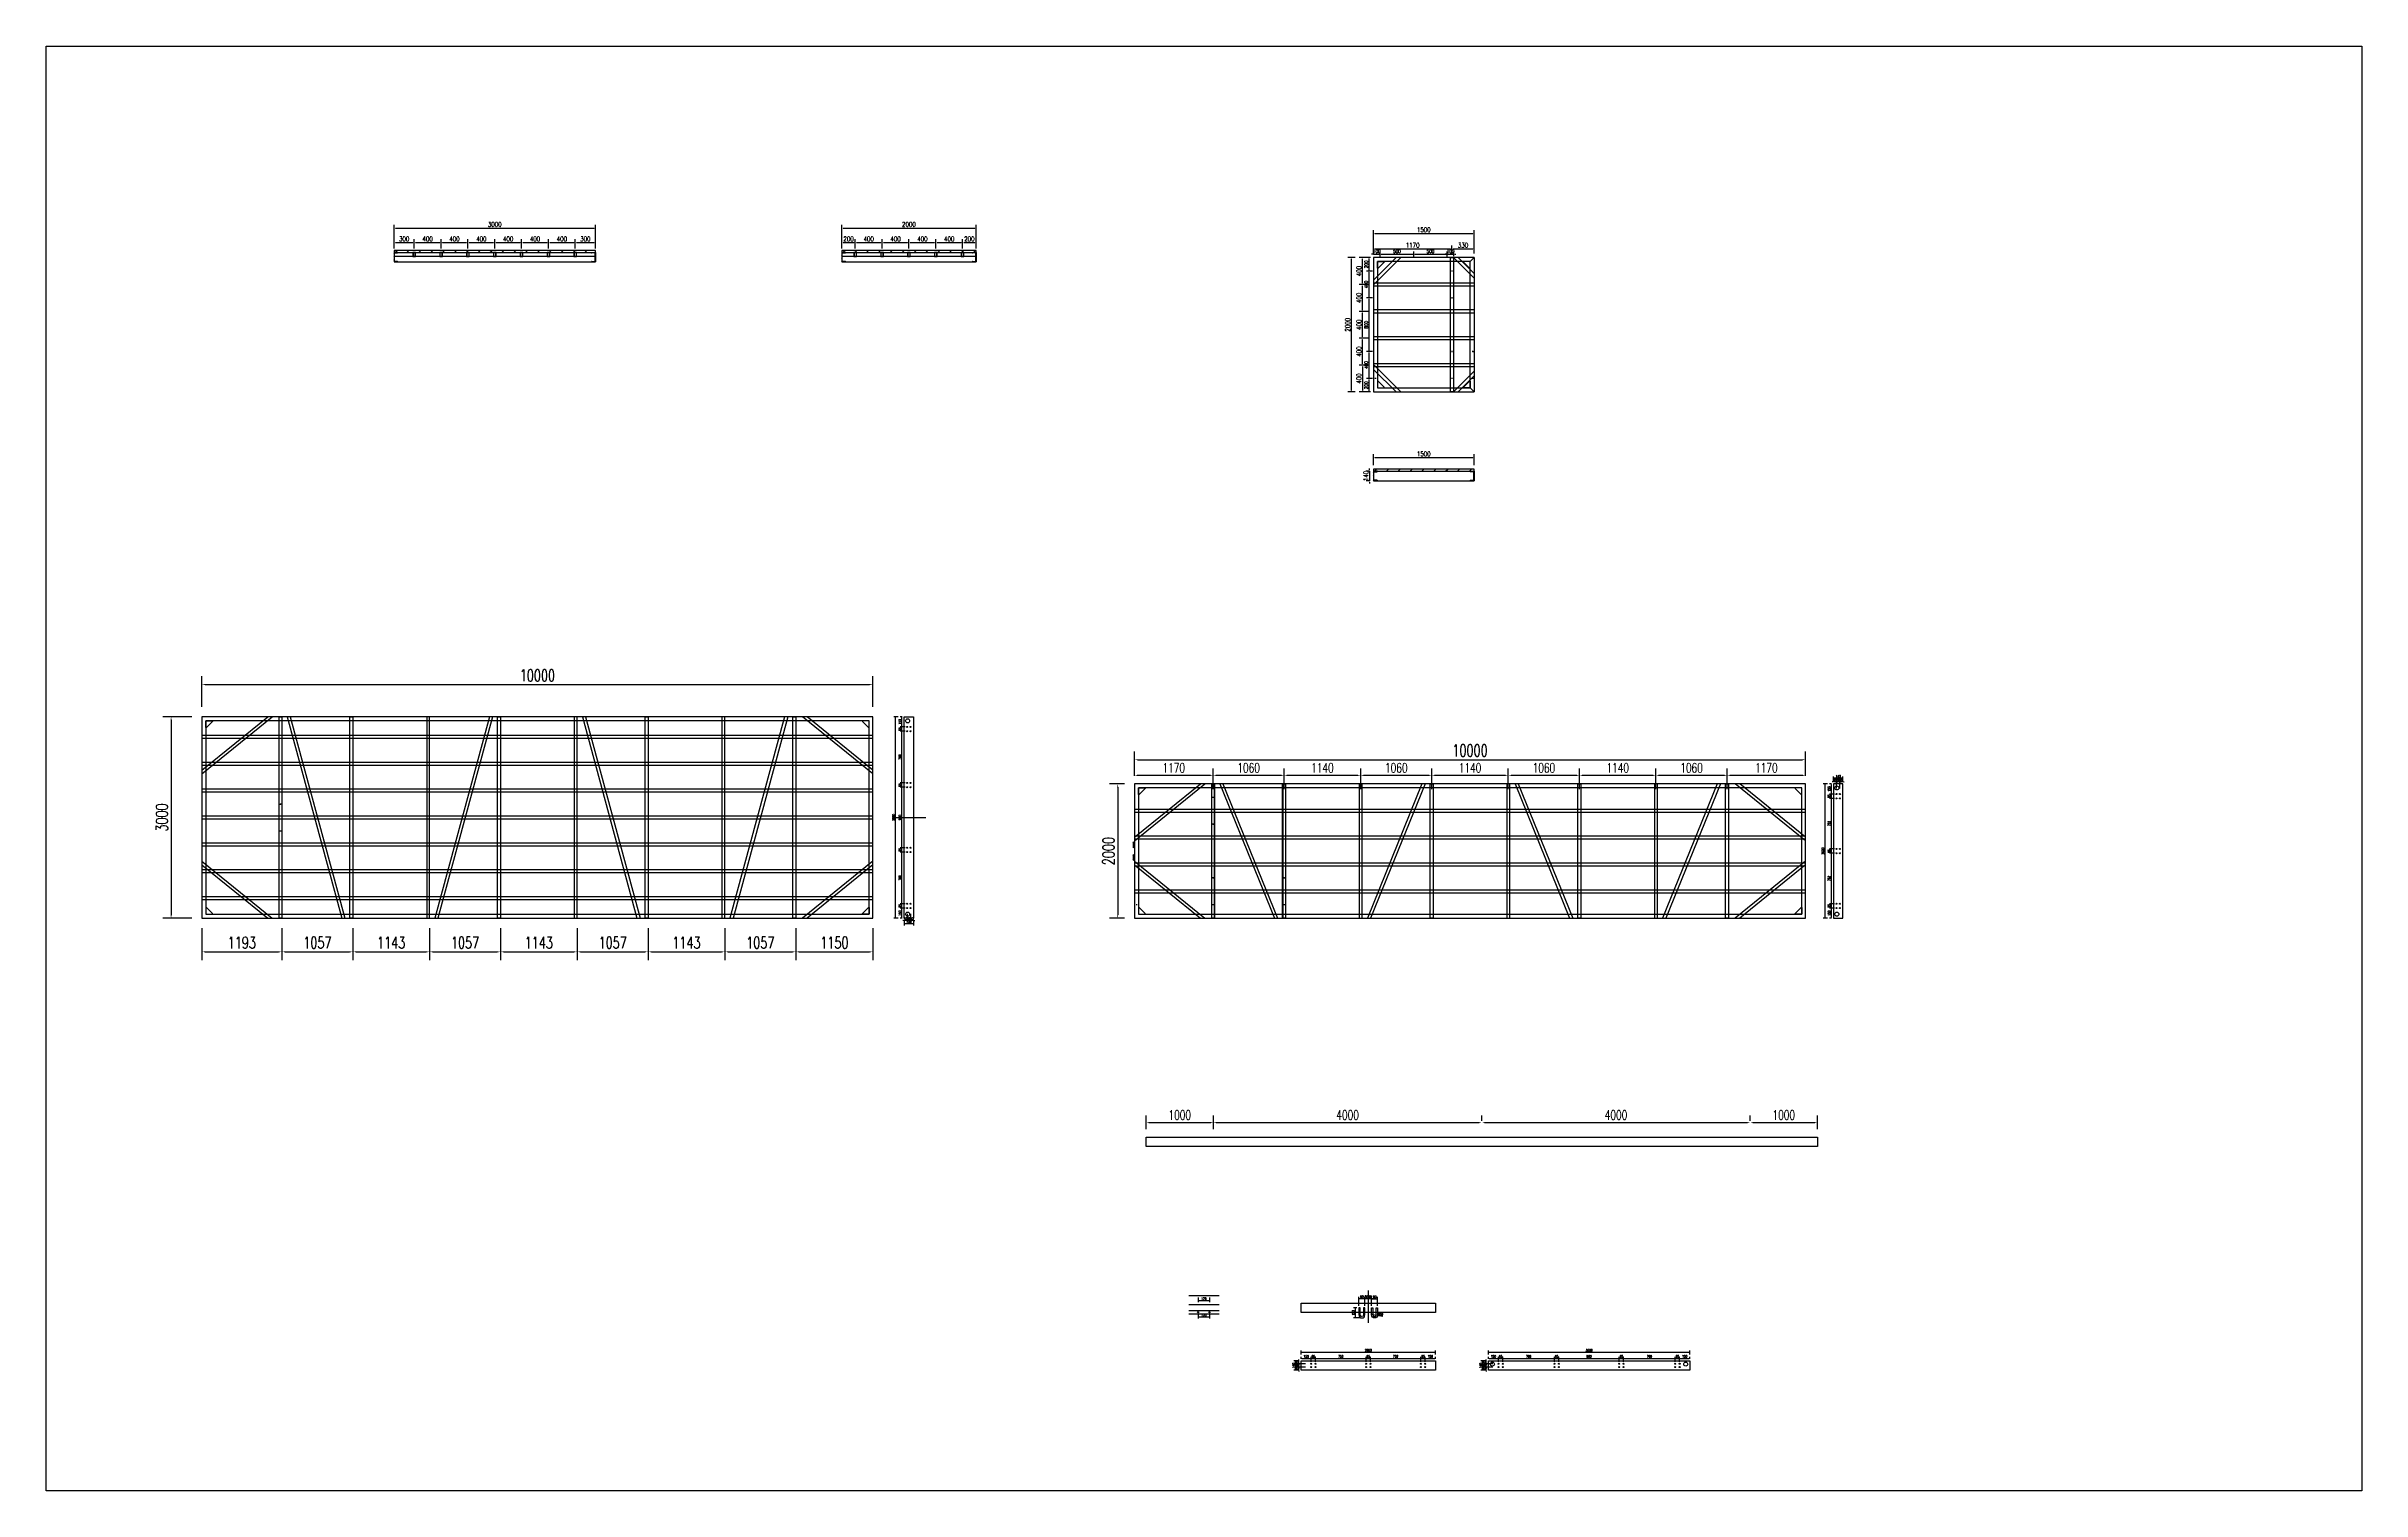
# Model space of a CAD drawing. Header units: millimetres. Extents: x -1690391 to -1305911, y 1095385 to 1536160.
# Drawn here: x -1479634 to -1445133, y 1183094 to 1204608 of the extents above; entities that cross this region are included whole.
import ezdxf

# ---------------------------------------------------------------- set-up
doc = ezdxf.new("R2010")
doc.units = ezdxf.units.MM
doc.header["$LTSCALE"] = 10
doc.linetypes.add('DOTE', pattern=[2.42, 2, -0.2, 0.02, -0.2])
doc.layers.get('0').update_dxf_attribs({"linetype": 'CONTINUOUS'})
doc.layers.get('DEFPOINTS').update_dxf_attribs({"linetype": 'CONTINUOUS'})
for name, color, linetype in [('DOTE', 1, 'CONTINUOUS'), ('PUB_DIM', 3, 'CONTINUOUS'), ('W- bollard系船栓', 4, 'CONTINUOUS'), ('W-STEEL_FRAME钢架', 3, 'CONTINUOUS'), ('W-STEEL_KEEL钢龙骨', 5, 'CONTINUOUS'), ('W-WOOD_FLOOR木地板', 30, 'CONTINUOUS'), ('钢架', 90, 'CONTINUOUS')]:
    doc.layers.add(name, color=color, linetype=linetype)
doc.styles.add('STANDARD_T3', font='simplex.shx', dxfattribs={"width": 0.7, "bigfont": 'gbcbig.shx'})
doc.dimstyles.new('W&&10', dxfattribs={"dimtxt": 35, "dimasz": 10, "dimexe": 25, "dimexo": 30, "dimgap": 10, "dimtad": 1, "dimdec": 0, "dimzin": 0, "dimdsep": 46, "dimtxsty": 'STANDARD_T3', "dimcen": 0.09, "dimclrd": 1, "dimclre": 1, "dimclrt": 7, "dimazin": 2, "dimtfac": 1, "dimtdec": 0, "dimtix": 1, "dimtmove": 2, "dimatfit": 3, "dimfxl": 100, "dimtolj": 1, "dimtzin": 0, "dimarcsym": 0})
doc.dimstyles.new('W&&15', dxfattribs={"dimtxt": 52.5, "dimasz": 15, "dimexe": 37.5, "dimexo": 45, "dimgap": 15, "dimtad": 1, "dimdec": 0, "dimzin": 0, "dimdsep": 46, "dimtxsty": 'STANDARD_T3', "dimcen": 0.09, "dimclrd": 1, "dimclre": 1, "dimclrt": 7, "dimazin": 2, "dimtfac": 1, "dimtdec": 0, "dimtix": 1, "dimtmove": 2, "dimatfit": 3, "dimfxl": 100, "dimtolj": 1, "dimtzin": 0, "dimarcsym": 0})
doc.dimstyles.new('W&&20', dxfattribs={"dimtxt": 70, "dimasz": 20, "dimexe": 50, "dimexo": 60, "dimgap": 20, "dimtad": 1, "dimdec": 0, "dimzin": 0, "dimdsep": 46, "dimtxsty": 'STANDARD_T3', "dimcen": 0.09, "dimclrd": 1, "dimclre": 1, "dimclrt": 7, "dimazin": 2, "dimtfac": 1, "dimtdec": 0, "dimtix": 1, "dimtmove": 2, "dimatfit": 3, "dimfxl": 100, "dimtolj": 1, "dimtzin": 0, "dimarcsym": 0})
doc.dimstyles.new('W&&40', dxfattribs={"dimtxt": 140, "dimasz": 40, "dimexe": 100, "dimexo": 120, "dimgap": 40, "dimtad": 1, "dimdec": 0, "dimzin": 0, "dimdsep": 46, "dimtxsty": 'STANDARD_T3', "dimcen": 0.09, "dimclrd": 1, "dimclre": 1, "dimclrt": 7, "dimazin": 2, "dimtfac": 1, "dimtdec": 0, "dimtix": 1, "dimtmove": 2, "dimatfit": 3, "dimfxl": 100, "dimtolj": 1, "dimtzin": 0, "dimarcsym": 0})
doc.dimstyles.new('W&&50', dxfattribs={"dimtxt": 175, "dimasz": 50, "dimexe": 125, "dimexo": 150, "dimgap": 50, "dimtad": 1, "dimdec": 0, "dimzin": 0, "dimdsep": 46, "dimtxsty": 'STANDARD_T3', "dimcen": 0.09, "dimclrd": 1, "dimclre": 1, "dimclrt": 7, "dimazin": 2, "dimtfac": 1, "dimtdec": 0, "dimtix": 1, "dimtmove": 2, "dimatfit": 3, "dimfxl": 100, "dimtolj": 1, "dimtzin": 0, "dimarcsym": 0})

# ---------------------------------------------------------------- blocks, each defined once
blk = doc.blocks.new('14a槽钢')
at = {"layer": '钢架'}
h = blk.add_hatch(dxfattribs=at)
h.set_pattern_fill('STEEL', color=4, scale=10)
h.set_pattern_definition([(50.389312, (-1352470.2, 1293523.579), (-9.2899201, 11.2253202), []), (50.389312, (-1352470.2, 1293531.516), (-9.2899201, 11.2253202), [])])
edge = h.paths.add_edge_path()
edge.add_ellipse((-1332250, 1115678), major_axis=(-3.26, 5.03), ratio=0.900468, start_angle=55.3931, end_angle=130.6069)
edge.add_line((-1332252, 1115673), (-1332208, 1115673))
edge.add_ellipse((-1332208, 1115667), major_axis=(0, 6), ratio=0.827586, start_angle=270, end_angle=360, ccw=False)
edge.add_line((-1332203, 1115667), (-1332203, 1115551))
edge.add_ellipse((-1332208, 1115551), major_axis=(0, 6), ratio=0.827586, start_angle=180, end_angle=270, ccw=False)
edge.add_line((-1332208, 1115545), (-1332251, 1115545))
edge.add_ellipse((-1332250, 1115540), major_axis=(3.82, 3.82), ratio=1, start_angle=49.2445, end_angle=141.5341)
edge.add_line((-1332256, 1115539), (-1332198, 1115539))
edge.add_line((-1332198, 1115539), (-1332198, 1115679))
edge.add_line((-1332198, 1115679), (-1332256, 1115679))
for p, q in [((-1332256, 1115679, 0), (-1332198, 1115679, 0)), ((-1332198, 1115539, 0), (-1332256, 1115539, 0)), ((-1332208, 1115673, 0), (-1332251, 1115673, 0)), ((-1332251, 1115545, 0), (-1332208, 1115545, 0)), ((-1332246, 1115679, 0), (-1332246, 1115679, 0)), ((-1332246, 1115539, 0), (-1332246, 1115539, 0)), ((-1332203, 1115551, 0), (-1332203, 1115667, 0)), ((-1332198, 1115679, 0), (-1332198, 1115539, 0))]:
    blk.add_line(p, q, dxfattribs=at)
for centre, start_param, end_param in [((-1332251, 1115679, 0), 1.570796, 3.141593), ((-1332251, 1115539, 0), 0, 1.570796), ((-1332208, 1115667, 0), 4.712389, 6.283185), ((-1332208, 1115667, 0), 4.712389, 6.283185), ((-1332208, 1115551, 0), 3.141593, 4.712389)]:
    blk.add_ellipse(centre, major_axis=(0, 6), ratio=0.827586, start_param=start_param, end_param=end_param, dxfattribs=at)
blk = doc.blocks.new('*D25')
at = {"color": 1, "lineweight": -2, "transparency": 16777216}
for p, q in [((-1474452, 1201627), (-1474452, 1201951)), ((-1474432, 1201901), (-1471472, 1201901)), ((-1471452, 1201627), (-1471452, 1201951))]:
    blk.add_line(p, q, dxfattribs=at)
at = {"color": 1, "transparency": 16777216}
for points in [[(-1474432, 1201904), (-1474432, 1201898), (-1474452, 1201901)], [(-1471472, 1201904), (-1471472, 1201898), (-1471452, 1201901)]]:
    blk.add_solid(points, dxfattribs=at)
at = {"layer": 'DEFPOINTS', "color": 0, "transparency": 16777216}
for p in [(-1471452, 1201901), (-1474452, 1201567), (-1471452, 1201567)]:
    blk.add_point(p, dxfattribs=at)
at = {"color": 7, "transparency": 16777216, "insert": (-1472952, 1201956), "char_height": 70, "attachment_point": 5, "style": 'STANDARD_T3'}
blk.add_mtext('\\A1;3000', dxfattribs=at)
blk = doc.blocks.new('ganglonggu')
at = {"layer": 'W-STEEL_KEEL钢龙骨'}
for points in [[(-1338169, 1115605), (-1338129, 1115605), (-1338129, 1115665), (-1338169, 1115665)], [(-1338166, 1115608), (-1338132, 1115608), (-1338132, 1115662), (-1338166, 1115662)]]:
    blk.add_lwpolyline(points, close=True, dxfattribs=at)
blk = doc.blocks.new('*U24')
blk.add_blockref('ganglonggu', (1338149, -1115635))
blk = doc.blocks.new('*U23')
at = {"layer": 'W-STEEL_KEEL钢龙骨', "color": 0, "linetype": 'ByBlock', "lineweight": -2}
for p in [(0, 0), (400, 0), (800, 0), (1200, 0), (1600, 0), (2000, 0)]:
    blk.add_blockref('*U24', p, dxfattribs=at)
at = {"layer": 'W-STEEL_KEEL钢龙骨', "color": 0, "linetype": 'ByBlock', "lineweight": -2, "transparency": 16777216}
blk.add_blockref('*U24', (2400, 0), dxfattribs=at)
blk = doc.blocks.new('*D26')
at = {"layer": 'DEFPOINTS', "color": 0, "transparency": 16777216}
for p in [(-1474152, 1201684), (-1474452, 1201537), (-1474152, 1201537)]:
    blk.add_point(p, dxfattribs=at)
at = {"layer": 'PUB_DIM', "color": 1, "lineweight": -2, "transparency": 16777216}
for p, q in [((-1474452, 1201597), (-1474452, 1201734)), ((-1474432, 1201684), (-1474172, 1201684)), ((-1474152, 1201597), (-1474152, 1201734))]:
    blk.add_line(p, q, dxfattribs=at)
at = {"layer": 'PUB_DIM', "color": 1, "transparency": 16777216}
for points in [[(-1474432, 1201687), (-1474432, 1201680), (-1474452, 1201684)], [(-1474172, 1201687), (-1474172, 1201680), (-1474152, 1201684)]]:
    blk.add_solid(points, dxfattribs=at)
at = {"layer": 'PUB_DIM', "color": 7, "transparency": 16777216, "insert": (-1474302, 1201739), "char_height": 70, "attachment_point": 5, "style": 'STANDARD_T3'}
blk.add_mtext('\\A1;300', dxfattribs=at)
blk = doc.blocks.new('*D27')
at = {"layer": 'DEFPOINTS', "color": 0, "transparency": 16777216}
for p in [(-1473752, 1201684), (-1474152, 1201537), (-1473752, 1201537)]:
    blk.add_point(p, dxfattribs=at)
at = {"layer": 'PUB_DIM', "color": 1, "lineweight": -2, "transparency": 16777216}
for p, q in [((-1474152, 1201597), (-1474152, 1201734)), ((-1474132, 1201684), (-1473772, 1201684)), ((-1473752, 1201597), (-1473752, 1201734))]:
    blk.add_line(p, q, dxfattribs=at)
at = {"layer": 'PUB_DIM', "color": 1, "transparency": 16777216}
for points in [[(-1474132, 1201687), (-1474132, 1201680), (-1474152, 1201684)], [(-1473772, 1201687), (-1473772, 1201680), (-1473752, 1201684)]]:
    blk.add_solid(points, dxfattribs=at)
at = {"layer": 'PUB_DIM', "color": 7, "transparency": 16777216, "insert": (-1473952, 1201739), "char_height": 70, "attachment_point": 5, "style": 'STANDARD_T3'}
blk.add_mtext('\\A1;400', dxfattribs=at)
blk = doc.blocks.new('*D28')
at = {"layer": 'DEFPOINTS', "color": 0, "transparency": 16777216}
for p in [(-1473352, 1201684), (-1473752, 1201537), (-1473352, 1201534)]:
    blk.add_point(p, dxfattribs=at)
at = {"layer": 'PUB_DIM', "color": 1, "lineweight": -2, "transparency": 16777216}
for p, q in [((-1473752, 1201597), (-1473752, 1201734)), ((-1473732, 1201684), (-1473372, 1201684)), ((-1473352, 1201594), (-1473352, 1201734))]:
    blk.add_line(p, q, dxfattribs=at)
at = {"layer": 'PUB_DIM', "color": 1, "transparency": 16777216}
for points in [[(-1473732, 1201687), (-1473732, 1201680), (-1473752, 1201684)], [(-1473372, 1201687), (-1473372, 1201680), (-1473352, 1201684)]]:
    blk.add_solid(points, dxfattribs=at)
at = {"layer": 'PUB_DIM', "color": 7, "transparency": 16777216, "insert": (-1473552, 1201739), "char_height": 70, "attachment_point": 5, "style": 'STANDARD_T3'}
blk.add_mtext('\\A1;400', dxfattribs=at)
blk = doc.blocks.new('*D29')
at = {"layer": 'DEFPOINTS', "color": 0, "transparency": 16777216}
for p in [(-1472952, 1201684), (-1473352, 1201534), (-1472952, 1201537)]:
    blk.add_point(p, dxfattribs=at)
at = {"layer": 'PUB_DIM', "color": 1, "lineweight": -2, "transparency": 16777216}
for p, q in [((-1473352, 1201594), (-1473352, 1201734)), ((-1473332, 1201684), (-1472972, 1201684)), ((-1472952, 1201597), (-1472952, 1201734))]:
    blk.add_line(p, q, dxfattribs=at)
at = {"layer": 'PUB_DIM', "color": 1, "transparency": 16777216}
for points in [[(-1473332, 1201687), (-1473332, 1201680), (-1473352, 1201684)], [(-1472972, 1201687), (-1472972, 1201680), (-1472952, 1201684)]]:
    blk.add_solid(points, dxfattribs=at)
at = {"layer": 'PUB_DIM', "color": 7, "transparency": 16777216, "insert": (-1473152, 1201739), "char_height": 70, "attachment_point": 5, "style": 'STANDARD_T3'}
blk.add_mtext('\\A1;400', dxfattribs=at)
blk = doc.blocks.new('*D30')
at = {"layer": 'DEFPOINTS', "color": 0, "transparency": 16777216}
for p in [(-1472552, 1201684), (-1472952, 1201537), (-1472552, 1201537)]:
    blk.add_point(p, dxfattribs=at)
at = {"layer": 'PUB_DIM', "color": 1, "lineweight": -2, "transparency": 16777216}
for p, q in [((-1472952, 1201597), (-1472952, 1201734)), ((-1472932, 1201684), (-1472572, 1201684)), ((-1472552, 1201597), (-1472552, 1201734))]:
    blk.add_line(p, q, dxfattribs=at)
at = {"layer": 'PUB_DIM', "color": 1, "transparency": 16777216}
for points in [[(-1472932, 1201687), (-1472932, 1201680), (-1472952, 1201684)], [(-1472572, 1201687), (-1472572, 1201680), (-1472552, 1201684)]]:
    blk.add_solid(points, dxfattribs=at)
at = {"layer": 'PUB_DIM', "color": 7, "transparency": 16777216, "insert": (-1472752, 1201739), "char_height": 70, "attachment_point": 5, "style": 'STANDARD_T3'}
blk.add_mtext('\\A1;400', dxfattribs=at)
blk = doc.blocks.new('*D31')
at = {"layer": 'DEFPOINTS', "color": 0, "transparency": 16777216}
for p in [(-1472152, 1201684), (-1472552, 1201537), (-1472152, 1201537)]:
    blk.add_point(p, dxfattribs=at)
at = {"layer": 'PUB_DIM', "color": 1, "lineweight": -2, "transparency": 16777216}
for p, q in [((-1472552, 1201597), (-1472552, 1201734)), ((-1472532, 1201684), (-1472172, 1201684)), ((-1472152, 1201597), (-1472152, 1201734))]:
    blk.add_line(p, q, dxfattribs=at)
at = {"layer": 'PUB_DIM', "color": 1, "transparency": 16777216}
for points in [[(-1472532, 1201687), (-1472532, 1201680), (-1472552, 1201684)], [(-1472172, 1201687), (-1472172, 1201680), (-1472152, 1201684)]]:
    blk.add_solid(points, dxfattribs=at)
at = {"layer": 'PUB_DIM', "color": 7, "transparency": 16777216, "insert": (-1472352, 1201739), "char_height": 70, "attachment_point": 5, "style": 'STANDARD_T3'}
blk.add_mtext('\\A1;400', dxfattribs=at)
blk = doc.blocks.new('*D32')
at = {"layer": 'DEFPOINTS', "color": 0, "transparency": 16777216}
for p in [(-1471752, 1201684), (-1472152, 1201537), (-1471752, 1201537)]:
    blk.add_point(p, dxfattribs=at)
at = {"layer": 'PUB_DIM', "color": 1, "lineweight": -2, "transparency": 16777216}
for p, q in [((-1472152, 1201597), (-1472152, 1201734)), ((-1472132, 1201684), (-1471772, 1201684)), ((-1471752, 1201597), (-1471752, 1201734))]:
    blk.add_line(p, q, dxfattribs=at)
at = {"layer": 'PUB_DIM', "color": 1, "transparency": 16777216}
for points in [[(-1472132, 1201687), (-1472132, 1201680), (-1472152, 1201684)], [(-1471772, 1201687), (-1471772, 1201680), (-1471752, 1201684)]]:
    blk.add_solid(points, dxfattribs=at)
at = {"layer": 'PUB_DIM', "color": 7, "transparency": 16777216, "insert": (-1471952, 1201739), "char_height": 70, "attachment_point": 5, "style": 'STANDARD_T3'}
blk.add_mtext('\\A1;400', dxfattribs=at)
blk = doc.blocks.new('*D33')
at = {"layer": 'DEFPOINTS', "color": 0, "transparency": 16777216}
for p in [(-1471452, 1201684), (-1471752, 1201537), (-1471452, 1201537)]:
    blk.add_point(p, dxfattribs=at)
at = {"layer": 'PUB_DIM', "color": 1, "lineweight": -2, "transparency": 16777216}
for p, q in [((-1471752, 1201597), (-1471752, 1201734)), ((-1471732, 1201684), (-1471472, 1201684)), ((-1471452, 1201597), (-1471452, 1201734))]:
    blk.add_line(p, q, dxfattribs=at)
at = {"layer": 'PUB_DIM', "color": 1, "transparency": 16777216}
for points in [[(-1471732, 1201687), (-1471732, 1201680), (-1471752, 1201684)], [(-1471472, 1201687), (-1471472, 1201680), (-1471452, 1201684)]]:
    blk.add_solid(points, dxfattribs=at)
at = {"layer": 'PUB_DIM', "color": 7, "transparency": 16777216, "insert": (-1471602, 1201739), "char_height": 70, "attachment_point": 5, "style": 'STANDARD_T3'}
blk.add_mtext('\\A1;300', dxfattribs=at)
blk = doc.blocks.new('*D78')
at = {"layer": 'DEFPOINTS', "color": 0, "transparency": 16777216}
for p in [(-1453419, 1193981), (-1463419, 1193621, -275), (-1453419, 1193621, -275)]:
    blk.add_point(p, dxfattribs=at)
at = {"layer": 'PUB_DIM', "color": 1, "lineweight": -2, "transparency": 16777216}
for p, q in [((-1463419, 1193771), (-1463419, 1194106)), ((-1453419, 1193771), (-1453419, 1194106)), ((-1463369, 1193981), (-1453469, 1193981))]:
    blk.add_line(p, q, dxfattribs=at)
at = {"layer": 'PUB_DIM', "color": 1, "transparency": 16777216}
for points in [[(-1463369, 1193989), (-1463369, 1193973), (-1463419, 1193981)], [(-1453469, 1193989), (-1453469, 1193973), (-1453419, 1193981)]]:
    blk.add_solid(points, dxfattribs=at)
at = {"layer": 'PUB_DIM', "color": 7, "transparency": 16777216, "insert": (-1458419, 1194119), "char_height": 175, "attachment_point": 5, "style": 'STANDARD_T3'}
blk.add_mtext('\\A1;10000', dxfattribs=at)
blk = doc.blocks.new('*D79')
at = {"layer": 'DEFPOINTS', "color": 0, "transparency": 16777216}
for p in [(-1463419, 1193621, -275), (-1463669, 1191621), (-1463419, 1191621, -275)]:
    blk.add_point(p, dxfattribs=at)
at = {"layer": 'PUB_DIM', "color": 1, "lineweight": -2, "transparency": 16777216}
for p, q in [((-1463569, 1193621), (-1463794, 1193621)), ((-1463669, 1193571), (-1463669, 1191671)), ((-1463569, 1191621), (-1463794, 1191621))]:
    blk.add_line(p, q, dxfattribs=at)
at = {"layer": 'PUB_DIM', "color": 1, "transparency": 16777216}
for points in [[(-1463678, 1193571), (-1463661, 1193571), (-1463669, 1193621)], [(-1463678, 1191671), (-1463661, 1191671), (-1463669, 1191621)]]:
    blk.add_solid(points, dxfattribs=at)
at = {"layer": 'PUB_DIM', "color": 7, "transparency": 16777216, "insert": (-1463807, 1192621), "char_height": 175, "attachment_point": 5, "rotation": 90, "style": 'STANDARD_T3'}
blk.add_mtext('\\A1;2000', dxfattribs=at)
blk = doc.blocks.new('*D80')
at = {"layer": 'DEFPOINTS', "color": 0, "transparency": 16777216}
for p in [(-1467316, 1195101), (-1477316, 1194621, -275), (-1467316, 1194621, -275)]:
    blk.add_point(p, dxfattribs=at)
at = {"layer": 'PUB_DIM', "color": 1, "lineweight": -2, "transparency": 16777216}
for p, q in [((-1477316, 1194771), (-1477316, 1195226)), ((-1467316, 1194771), (-1467316, 1195226)), ((-1477266, 1195101), (-1467366, 1195101))]:
    blk.add_line(p, q, dxfattribs=at)
at = {"layer": 'PUB_DIM', "color": 1, "transparency": 16777216}
for points in [[(-1477266, 1195109), (-1477266, 1195092), (-1477316, 1195101)], [(-1467366, 1195109), (-1467366, 1195092), (-1467316, 1195101)]]:
    blk.add_solid(points, dxfattribs=at)
at = {"layer": 'PUB_DIM', "color": 7, "transparency": 16777216, "insert": (-1472316, 1195238), "char_height": 175, "attachment_point": 5, "style": 'STANDARD_T3'}
blk.add_mtext('\\A1;10000', dxfattribs=at)
blk = doc.blocks.new('*D77')
at = {"layer": 'DEFPOINTS', "color": 0, "transparency": 16777216}
for p in [(-1477316, 1194621, -275), (-1477774, 1191621), (-1477316, 1191621, -275)]:
    blk.add_point(p, dxfattribs=at)
at = {"layer": 'PUB_DIM', "color": 1, "lineweight": -2, "transparency": 16777216}
for p, q in [((-1477466, 1194621), (-1477899, 1194621)), ((-1477774, 1194571), (-1477774, 1191671)), ((-1477466, 1191621), (-1477899, 1191621))]:
    blk.add_line(p, q, dxfattribs=at)
at = {"layer": 'PUB_DIM', "color": 1, "transparency": 16777216}
for points in [[(-1477783, 1194571), (-1477766, 1194571), (-1477774, 1194621)], [(-1477783, 1191671), (-1477766, 1191671), (-1477774, 1191621)]]:
    blk.add_solid(points, dxfattribs=at)
at = {"layer": 'PUB_DIM', "color": 7, "transparency": 16777216, "insert": (-1477912, 1193121), "char_height": 175, "attachment_point": 5, "rotation": 90, "style": 'STANDARD_T3'}
blk.add_mtext('\\A1;3000', dxfattribs=at)
blk = doc.blocks.new('*U71')
at = {"layer": 'W-STEEL_KEEL钢龙骨'}
blk.add_lwpolyline([(-5000, -20), (5000, -20), (5000, 20), (-5000, 20)], close=True, dxfattribs=at)
blk = doc.blocks.new('*U72')
at = {"layer": 'W-STEEL_KEEL钢龙骨', "color": 0, "linetype": 'ByBlock', "lineweight": -2, "transparency": 16777216}
for p in [(0, 2400), (0, 2000), (0, 1600), (0, 1200), (0, 800), (0, 400), (0, 0)]:
    blk.add_blockref('*U71', p, dxfattribs=at)
blk = doc.blocks.new('*U73')
at = {"layer": 'W-STEEL_KEEL钢龙骨'}
blk.add_lwpolyline([(-5000, -20), (5000, -20), (5000, 20), (-5000, 20)], close=True, dxfattribs=at)
blk = doc.blocks.new('*U74')
at = {"layer": 'W-STEEL_KEEL钢龙骨', "color": 0, "linetype": 'ByBlock', "lineweight": -2, "transparency": 16777216}
for p in [(0, 1200), (0, 800), (0, 400), (0, 0)]:
    blk.add_blockref('*U73', p, dxfattribs=at)
blk = doc.blocks.new('*D83')
at = {"color": 1, "lineweight": -2, "transparency": 16777216}
for p, q in [((-1467780, 1201627), (-1467780, 1201951)), ((-1467760, 1201901), (-1465800, 1201901)), ((-1465780, 1201627), (-1465780, 1201951))]:
    blk.add_line(p, q, dxfattribs=at)
at = {"color": 1, "transparency": 16777216}
for points in [[(-1467760, 1201904), (-1467760, 1201898), (-1467780, 1201901)], [(-1465800, 1201904), (-1465800, 1201898), (-1465780, 1201901)]]:
    blk.add_solid(points, dxfattribs=at)
at = {"layer": 'DEFPOINTS', "color": 0, "transparency": 16777216}
for p in [(-1465780, 1201901), (-1467780, 1201567), (-1465780, 1201567)]:
    blk.add_point(p, dxfattribs=at)
at = {"color": 7, "transparency": 16777216, "insert": (-1466780, 1201956), "char_height": 70, "attachment_point": 5, "style": 'STANDARD_T3'}
blk.add_mtext('\\A1;2000', dxfattribs=at)
blk = doc.blocks.new('*U82')
blk.add_blockref('ganglonggu', (1338149, -1115635))
blk = doc.blocks.new('*U81')
at = {"layer": 'W-STEEL_KEEL钢龙骨', "color": 0, "linetype": 'ByBlock', "lineweight": -2}
for p in [(0, 0), (400, 0), (800, 0), (1200, 0)]:
    blk.add_blockref('*U82', p, dxfattribs=at)
at = {"layer": 'W-STEEL_KEEL钢龙骨', "color": 0, "linetype": 'ByBlock', "lineweight": -2, "transparency": 16777216}
blk.add_blockref('*U82', (1600, 0), dxfattribs=at)
blk = doc.blocks.new('*D84')
at = {"layer": 'DEFPOINTS', "color": 0, "transparency": 16777216}
for p in [(-1467580, 1201684), (-1467780, 1201537), (-1467580, 1201537)]:
    blk.add_point(p, dxfattribs=at)
at = {"layer": 'PUB_DIM', "color": 1, "lineweight": -2, "transparency": 16777216}
for p, q in [((-1467780, 1201597), (-1467780, 1201734)), ((-1467760, 1201684), (-1467600, 1201684)), ((-1467580, 1201597), (-1467580, 1201734))]:
    blk.add_line(p, q, dxfattribs=at)
at = {"layer": 'PUB_DIM', "color": 1, "transparency": 16777216}
for points in [[(-1467760, 1201687), (-1467760, 1201680), (-1467780, 1201684)], [(-1467600, 1201687), (-1467600, 1201680), (-1467580, 1201684)]]:
    blk.add_solid(points, dxfattribs=at)
at = {"layer": 'PUB_DIM', "color": 7, "transparency": 16777216, "insert": (-1467680, 1201739), "char_height": 70, "attachment_point": 5, "style": 'STANDARD_T3'}
blk.add_mtext('\\A1;200', dxfattribs=at)
blk = doc.blocks.new('*D85')
at = {"layer": 'DEFPOINTS', "color": 0, "transparency": 16777216}
for p in [(-1467180, 1201684), (-1467580, 1201537), (-1467180, 1201534)]:
    blk.add_point(p, dxfattribs=at)
at = {"layer": 'PUB_DIM', "color": 1, "lineweight": -2, "transparency": 16777216}
for p, q in [((-1467580, 1201597), (-1467580, 1201734)), ((-1467560, 1201684), (-1467200, 1201684)), ((-1467180, 1201594), (-1467180, 1201734))]:
    blk.add_line(p, q, dxfattribs=at)
at = {"layer": 'PUB_DIM', "color": 1, "transparency": 16777216}
for points in [[(-1467560, 1201687), (-1467560, 1201680), (-1467580, 1201684)], [(-1467200, 1201687), (-1467200, 1201680), (-1467180, 1201684)]]:
    blk.add_solid(points, dxfattribs=at)
at = {"layer": 'PUB_DIM', "color": 7, "transparency": 16777216, "insert": (-1467380, 1201739), "char_height": 70, "attachment_point": 5, "style": 'STANDARD_T3'}
blk.add_mtext('\\A1;400', dxfattribs=at)
blk = doc.blocks.new('*D86')
at = {"layer": 'DEFPOINTS', "color": 0, "transparency": 16777216}
for p in [(-1466780, 1201684), (-1467180, 1201534), (-1466780, 1201534)]:
    blk.add_point(p, dxfattribs=at)
at = {"layer": 'PUB_DIM', "color": 1, "lineweight": -2, "transparency": 16777216}
for p, q in [((-1467180, 1201594), (-1467180, 1201734)), ((-1467160, 1201684), (-1466800, 1201684)), ((-1466780, 1201594), (-1466780, 1201734))]:
    blk.add_line(p, q, dxfattribs=at)
at = {"layer": 'PUB_DIM', "color": 1, "transparency": 16777216}
for points in [[(-1467160, 1201687), (-1467160, 1201680), (-1467180, 1201684)], [(-1466800, 1201687), (-1466800, 1201680), (-1466780, 1201684)]]:
    blk.add_solid(points, dxfattribs=at)
at = {"layer": 'PUB_DIM', "color": 7, "transparency": 16777216, "insert": (-1466980, 1201739), "char_height": 70, "attachment_point": 5, "style": 'STANDARD_T3'}
blk.add_mtext('\\A1;400', dxfattribs=at)
blk = doc.blocks.new('*D87')
at = {"layer": 'DEFPOINTS', "color": 0, "transparency": 16777216}
for p in [(-1466380, 1201684), (-1466780, 1201534), (-1466380, 1201534)]:
    blk.add_point(p, dxfattribs=at)
at = {"layer": 'PUB_DIM', "color": 1, "lineweight": -2, "transparency": 16777216}
for p, q in [((-1466780, 1201594), (-1466780, 1201734)), ((-1466760, 1201684), (-1466400, 1201684)), ((-1466380, 1201594), (-1466380, 1201734))]:
    blk.add_line(p, q, dxfattribs=at)
at = {"layer": 'PUB_DIM', "color": 1, "transparency": 16777216}
for points in [[(-1466760, 1201687), (-1466760, 1201680), (-1466780, 1201684)], [(-1466400, 1201687), (-1466400, 1201680), (-1466380, 1201684)]]:
    blk.add_solid(points, dxfattribs=at)
at = {"layer": 'PUB_DIM', "color": 7, "transparency": 16777216, "insert": (-1466580, 1201739), "char_height": 70, "attachment_point": 5, "style": 'STANDARD_T3'}
blk.add_mtext('\\A1;400', dxfattribs=at)
blk = doc.blocks.new('*D88')
at = {"layer": 'DEFPOINTS', "color": 0, "transparency": 16777216}
for p in [(-1465980, 1201684), (-1466380, 1201534), (-1465980, 1201534)]:
    blk.add_point(p, dxfattribs=at)
at = {"layer": 'PUB_DIM', "color": 1, "lineweight": -2, "transparency": 16777216}
for p, q in [((-1466380, 1201594), (-1466380, 1201734)), ((-1466360, 1201684), (-1466000, 1201684)), ((-1465980, 1201594), (-1465980, 1201734))]:
    blk.add_line(p, q, dxfattribs=at)
at = {"layer": 'PUB_DIM', "color": 1, "transparency": 16777216}
for points in [[(-1466360, 1201687), (-1466360, 1201680), (-1466380, 1201684)], [(-1466000, 1201687), (-1466000, 1201680), (-1465980, 1201684)]]:
    blk.add_solid(points, dxfattribs=at)
at = {"layer": 'PUB_DIM', "color": 7, "transparency": 16777216, "insert": (-1466180, 1201739), "char_height": 70, "attachment_point": 5, "style": 'STANDARD_T3'}
blk.add_mtext('\\A1;400', dxfattribs=at)
blk = doc.blocks.new('*D89')
at = {"layer": 'DEFPOINTS', "color": 0, "transparency": 16777216}
for p in [(-1465780, 1201684), (-1465980, 1201534), (-1465780, 1201537)]:
    blk.add_point(p, dxfattribs=at)
at = {"layer": 'PUB_DIM', "color": 1, "lineweight": -2, "transparency": 16777216}
for p, q in [((-1465980, 1201594), (-1465980, 1201734)), ((-1465960, 1201684), (-1465800, 1201684)), ((-1465780, 1201597), (-1465780, 1201734))]:
    blk.add_line(p, q, dxfattribs=at)
at = {"layer": 'PUB_DIM', "color": 1, "transparency": 16777216}
for points in [[(-1465960, 1201687), (-1465960, 1201680), (-1465980, 1201684)], [(-1465800, 1201687), (-1465800, 1201680), (-1465780, 1201684)]]:
    blk.add_solid(points, dxfattribs=at)
at = {"layer": 'PUB_DIM', "color": 7, "transparency": 16777216, "insert": (-1465880, 1201739), "char_height": 70, "attachment_point": 5, "style": 'STANDARD_T3'}
blk.add_mtext('\\A1;200', dxfattribs=at)
blk = doc.blocks.new('*D96')
at = {"layer": 'DEFPOINTS', "color": 0, "transparency": 16777216}
for p in [(-1462244, 1188580), (-1463244, 1188361, -275), (-1462244, 1188361, -275)]:
    blk.add_point(p, dxfattribs=at)
at = {"layer": 'W- bollard系船栓', "color": 1, "lineweight": -2, "transparency": 16777216}
for p, q in [((-1463244, 1188481), (-1463244, 1188680)), ((-1463204, 1188580), (-1462284, 1188580)), ((-1462244, 1188481), (-1462244, 1188680))]:
    blk.add_line(p, q, dxfattribs=at)
at = {"layer": 'W- bollard系船栓', "color": 1, "transparency": 16777216}
for points in [[(-1463204, 1188586), (-1463204, 1188573), (-1463244, 1188580)], [(-1462284, 1188586), (-1462284, 1188573), (-1462244, 1188580)]]:
    blk.add_solid(points, dxfattribs=at)
at = {"layer": 'W- bollard系船栓', "color": 7, "transparency": 16777216, "insert": (-1462744, 1188690), "char_height": 140, "attachment_point": 5, "style": 'STANDARD_T3'}
blk.add_mtext('\\A1;1000', dxfattribs=at)
blk = doc.blocks.new('*D97')
at = {"layer": 'DEFPOINTS', "color": 0, "transparency": 16777216}
for p in [(-1458244, 1188580), (-1462244, 1188361, -275), (-1458244, 1188481, -275)]:
    blk.add_point(p, dxfattribs=at)
at = {"layer": 'W- bollard系船栓', "color": 1, "lineweight": -2, "transparency": 16777216}
for p, q in [((-1462244, 1188481), (-1462244, 1188680)), ((-1462204, 1188580), (-1458284, 1188580)), ((-1458244, 1188601), (-1458244, 1188680))]:
    blk.add_line(p, q, dxfattribs=at)
at = {"layer": 'W- bollard系船栓', "color": 1, "transparency": 16777216}
for points in [[(-1462204, 1188586), (-1462204, 1188573), (-1462244, 1188580)], [(-1458284, 1188586), (-1458284, 1188573), (-1458244, 1188580)]]:
    blk.add_solid(points, dxfattribs=at)
at = {"layer": 'W- bollard系船栓', "color": 7, "transparency": 16777216, "insert": (-1460244, 1188690), "char_height": 140, "attachment_point": 5, "style": 'STANDARD_T3'}
blk.add_mtext('\\A1;4000', dxfattribs=at)
blk = doc.blocks.new('*D98')
at = {"layer": 'DEFPOINTS', "color": 0, "transparency": 16777216}
for p in [(-1454244, 1188580), (-1458244, 1188481, -275), (-1454244, 1188481, -275)]:
    blk.add_point(p, dxfattribs=at)
at = {"layer": 'W- bollard系船栓', "color": 1, "lineweight": -2, "transparency": 16777216}
for p, q in [((-1458244, 1188601), (-1458244, 1188680)), ((-1458204, 1188580), (-1454284, 1188580)), ((-1454244, 1188601), (-1454244, 1188680))]:
    blk.add_line(p, q, dxfattribs=at)
at = {"layer": 'W- bollard系船栓', "color": 1, "transparency": 16777216}
for points in [[(-1458204, 1188586), (-1458204, 1188573), (-1458244, 1188580)], [(-1454284, 1188586), (-1454284, 1188573), (-1454244, 1188580)]]:
    blk.add_solid(points, dxfattribs=at)
at = {"layer": 'W- bollard系船栓', "color": 7, "transparency": 16777216, "insert": (-1456244, 1188690), "char_height": 140, "attachment_point": 5, "style": 'STANDARD_T3'}
blk.add_mtext('\\A1;4000', dxfattribs=at)
blk = doc.blocks.new('*D99')
at = {"layer": 'DEFPOINTS', "color": 0, "transparency": 16777216}
for p in [(-1453244, 1188580), (-1454244, 1188481, -275), (-1453244, 1188361, -275)]:
    blk.add_point(p, dxfattribs=at)
at = {"layer": 'W- bollard系船栓', "color": 1, "lineweight": -2, "transparency": 16777216}
for p, q in [((-1454244, 1188601), (-1454244, 1188680)), ((-1454204, 1188580), (-1453284, 1188580)), ((-1453244, 1188481), (-1453244, 1188680))]:
    blk.add_line(p, q, dxfattribs=at)
at = {"layer": 'W- bollard系船栓', "color": 1, "transparency": 16777216}
for points in [[(-1454204, 1188586), (-1454204, 1188573), (-1454244, 1188580)], [(-1453284, 1188586), (-1453284, 1188573), (-1453244, 1188580)]]:
    blk.add_solid(points, dxfattribs=at)
at = {"layer": 'W- bollard系船栓', "color": 7, "transparency": 16777216, "insert": (-1453744, 1188690), "char_height": 140, "attachment_point": 5, "style": 'STANDARD_T3'}
blk.add_mtext('\\A1;1000', dxfattribs=at)
blk = doc.blocks.new('*D100')
at = {"layer": 'DEFPOINTS', "color": 0, "transparency": 16777216}
for p in [(-1462470, 1186001, -275), (-1462300, 1186001, -275), (-1462300, 1185926)]:
    blk.add_point(p, dxfattribs=at)
at = {"layer": 'W- bollard系船栓', "color": 1, "lineweight": -2, "transparency": 16777216}
for p, q in [((-1462470, 1185971), (-1462470, 1185901)), ((-1462460, 1185926), (-1462310, 1185926)), ((-1462300, 1185971), (-1462300, 1185901))]:
    blk.add_line(p, q, dxfattribs=at)
at = {"layer": 'W- bollard系船栓', "color": 1, "transparency": 16777216}
for points in [[(-1462460, 1185927), (-1462460, 1185924), (-1462470, 1185926)], [(-1462310, 1185927), (-1462310, 1185924), (-1462300, 1185926)]]:
    blk.add_solid(points, dxfattribs=at)
at = {"layer": 'W- bollard系船栓', "color": 7, "transparency": 16777216, "insert": (-1462385, 1185953), "char_height": 35, "attachment_point": 5, "style": 'STANDARD_T3'}
blk.add_mtext('\\A1;170', dxfattribs=at)
blk = doc.blocks.new('*D101')
at = {"layer": 'DEFPOINTS', "color": 0, "transparency": 16777216}
for p in [(-1462472, 1185751), (-1462302, 1185751), (-1462302, 1185682)]:
    blk.add_point(p, dxfattribs=at)
at = {"layer": 'W- bollard系船栓', "color": 1, "lineweight": -2, "transparency": 16777216}
for p, q in [((-1462472, 1185721), (-1462472, 1185657)), ((-1462462, 1185682), (-1462312, 1185682)), ((-1462302, 1185721), (-1462302, 1185657))]:
    blk.add_line(p, q, dxfattribs=at)
at = {"layer": 'W- bollard系船栓', "color": 1, "transparency": 16777216}
for points in [[(-1462462, 1185683), (-1462462, 1185680), (-1462472, 1185682)], [(-1462312, 1185683), (-1462312, 1185680), (-1462302, 1185682)]]:
    blk.add_solid(points, dxfattribs=at)
at = {"layer": 'W- bollard系船栓', "color": 7, "transparency": 16777216, "insert": (-1462387, 1185709), "char_height": 35, "attachment_point": 5, "style": 'STANDARD_T3'}
blk.add_mtext('\\A1;170', dxfattribs=at)
blk = doc.blocks.new('*D106')
at = {"layer": 'DEFPOINTS', "color": 0, "transparency": 16777216}
for p in [(-1462249, 1193750), (-1463419, 1193621, -275), (-1462249, 1193421, -275)]:
    blk.add_point(p, dxfattribs=at)
at = {"layer": 'PUB_DIM', "color": 1, "lineweight": -2, "transparency": 16777216}
for p, q in [((-1463419, 1193741), (-1463419, 1193850)), ((-1463379, 1193750), (-1462289, 1193750)), ((-1462249, 1193541), (-1462249, 1193850))]:
    blk.add_line(p, q, dxfattribs=at)
at = {"layer": 'PUB_DIM', "color": 1, "transparency": 16777216}
for points in [[(-1463379, 1193757), (-1463379, 1193744), (-1463419, 1193750)], [(-1462289, 1193757), (-1462289, 1193744), (-1462249, 1193750)]]:
    blk.add_solid(points, dxfattribs=at)
at = {"layer": 'PUB_DIM', "color": 7, "transparency": 16777216, "insert": (-1462834, 1193860), "char_height": 140, "attachment_point": 5, "style": 'STANDARD_T3'}
blk.add_mtext('\\A1;1170', dxfattribs=at)
blk = doc.blocks.new('*D107')
at = {"layer": 'DEFPOINTS', "color": 0, "transparency": 16777216}
for p in [(-1461189, 1193750), (-1462249, 1193621), (-1461189, 1193421, -275)]:
    blk.add_point(p, dxfattribs=at)
at = {"layer": 'PUB_DIM', "color": 1, "lineweight": -2, "transparency": 16777216}
for p, q in [((-1462249, 1193741), (-1462249, 1193850)), ((-1462209, 1193750), (-1461229, 1193750)), ((-1461189, 1193541), (-1461189, 1193850))]:
    blk.add_line(p, q, dxfattribs=at)
at = {"layer": 'PUB_DIM', "color": 1, "transparency": 16777216}
for points in [[(-1462209, 1193757), (-1462209, 1193744), (-1462249, 1193750)], [(-1461229, 1193757), (-1461229, 1193744), (-1461189, 1193750)]]:
    blk.add_solid(points, dxfattribs=at)
at = {"layer": 'PUB_DIM', "color": 7, "transparency": 16777216, "insert": (-1461719, 1193860), "char_height": 140, "attachment_point": 5, "style": 'STANDARD_T3'}
blk.add_mtext('\\A1;1060', dxfattribs=at)
blk = doc.blocks.new('*D108')
at = {"layer": 'DEFPOINTS', "color": 0, "transparency": 16777216}
for p in [(-1460049, 1193750), (-1461189, 1193421, -275), (-1460049, 1193421, -275)]:
    blk.add_point(p, dxfattribs=at)
at = {"layer": 'PUB_DIM', "color": 1, "lineweight": -2, "transparency": 16777216}
for p, q in [((-1461189, 1193541), (-1461189, 1193850)), ((-1461149, 1193750), (-1460089, 1193750)), ((-1460049, 1193541), (-1460049, 1193850))]:
    blk.add_line(p, q, dxfattribs=at)
at = {"layer": 'PUB_DIM', "color": 1, "transparency": 16777216}
for points in [[(-1461149, 1193757), (-1461149, 1193744), (-1461189, 1193750)], [(-1460089, 1193757), (-1460089, 1193744), (-1460049, 1193750)]]:
    blk.add_solid(points, dxfattribs=at)
at = {"layer": 'PUB_DIM', "color": 7, "transparency": 16777216, "insert": (-1460619, 1193860), "char_height": 140, "attachment_point": 5, "style": 'STANDARD_T3'}
blk.add_mtext('\\A1;1140', dxfattribs=at)
blk = doc.blocks.new('*D109')
at = {"layer": 'DEFPOINTS', "color": 0, "transparency": 16777216}
for p in [(-1458989, 1193750), (-1460049, 1193421, -275), (-1458989, 1193421, -275)]:
    blk.add_point(p, dxfattribs=at)
at = {"layer": 'PUB_DIM', "color": 1, "lineweight": -2, "transparency": 16777216}
for p, q in [((-1460049, 1193541), (-1460049, 1193850)), ((-1460009, 1193750), (-1459029, 1193750)), ((-1458989, 1193541), (-1458989, 1193850))]:
    blk.add_line(p, q, dxfattribs=at)
at = {"layer": 'PUB_DIM', "color": 1, "transparency": 16777216}
for points in [[(-1460009, 1193757), (-1460009, 1193744), (-1460049, 1193750)], [(-1459029, 1193757), (-1459029, 1193744), (-1458989, 1193750)]]:
    blk.add_solid(points, dxfattribs=at)
at = {"layer": 'PUB_DIM', "color": 7, "transparency": 16777216, "insert": (-1459519, 1193860), "char_height": 140, "attachment_point": 5, "style": 'STANDARD_T3'}
blk.add_mtext('\\A1;1060', dxfattribs=at)
blk = doc.blocks.new('*D110')
at = {"layer": 'DEFPOINTS', "color": 0, "transparency": 16777216}
for p in [(-1457849, 1193750), (-1458989, 1193421, -275), (-1457849, 1193421, -265)]:
    blk.add_point(p, dxfattribs=at)
at = {"layer": 'PUB_DIM', "color": 1, "lineweight": -2, "transparency": 16777216}
for p, q in [((-1458989, 1193541), (-1458989, 1193850)), ((-1458949, 1193750), (-1457889, 1193750)), ((-1457849, 1193541), (-1457849, 1193850))]:
    blk.add_line(p, q, dxfattribs=at)
at = {"layer": 'PUB_DIM', "color": 1, "transparency": 16777216}
for points in [[(-1458949, 1193757), (-1458949, 1193744), (-1458989, 1193750)], [(-1457889, 1193757), (-1457889, 1193744), (-1457849, 1193750)]]:
    blk.add_solid(points, dxfattribs=at)
at = {"layer": 'PUB_DIM', "color": 7, "transparency": 16777216, "insert": (-1458419, 1193860), "char_height": 140, "attachment_point": 5, "style": 'STANDARD_T3'}
blk.add_mtext('\\A1;1140', dxfattribs=at)
blk = doc.blocks.new('*D111')
at = {"layer": 'DEFPOINTS', "color": 0, "transparency": 16777216}
for p in [(-1456789, 1193750), (-1457849, 1193421, -265), (-1456789, 1193421, -265)]:
    blk.add_point(p, dxfattribs=at)
at = {"layer": 'PUB_DIM', "color": 1, "lineweight": -2, "transparency": 16777216}
for p, q in [((-1457849, 1193541), (-1457849, 1193850)), ((-1457809, 1193750), (-1456829, 1193750)), ((-1456789, 1193541), (-1456789, 1193850))]:
    blk.add_line(p, q, dxfattribs=at)
at = {"layer": 'PUB_DIM', "color": 1, "transparency": 16777216}
for points in [[(-1457809, 1193757), (-1457809, 1193744), (-1457849, 1193750)], [(-1456829, 1193757), (-1456829, 1193744), (-1456789, 1193750)]]:
    blk.add_solid(points, dxfattribs=at)
at = {"layer": 'PUB_DIM', "color": 7, "transparency": 16777216, "insert": (-1457319, 1193860), "char_height": 140, "attachment_point": 5, "style": 'STANDARD_T3'}
blk.add_mtext('\\A1;1060', dxfattribs=at)
blk = doc.blocks.new('*D112')
at = {"layer": 'DEFPOINTS', "color": 0, "transparency": 16777216}
for p in [(-1455649, 1193750), (-1456789, 1193421, -265), (-1455649, 1193421, -275)]:
    blk.add_point(p, dxfattribs=at)
at = {"layer": 'PUB_DIM', "color": 1, "lineweight": -2, "transparency": 16777216}
for p, q in [((-1456789, 1193541), (-1456789, 1193850)), ((-1456749, 1193750), (-1455689, 1193750)), ((-1455649, 1193541), (-1455649, 1193850))]:
    blk.add_line(p, q, dxfattribs=at)
at = {"layer": 'PUB_DIM', "color": 1, "transparency": 16777216}
for points in [[(-1456749, 1193757), (-1456749, 1193744), (-1456789, 1193750)], [(-1455689, 1193757), (-1455689, 1193744), (-1455649, 1193750)]]:
    blk.add_solid(points, dxfattribs=at)
at = {"layer": 'PUB_DIM', "color": 7, "transparency": 16777216, "insert": (-1456219, 1193860), "char_height": 140, "attachment_point": 5, "style": 'STANDARD_T3'}
blk.add_mtext('\\A1;1140', dxfattribs=at)
blk = doc.blocks.new('*D113')
at = {"layer": 'DEFPOINTS', "color": 0, "transparency": 16777216}
for p in [(-1454589, 1193750), (-1455649, 1193421, -275), (-1454589, 1193421, -275)]:
    blk.add_point(p, dxfattribs=at)
at = {"layer": 'PUB_DIM', "color": 1, "lineweight": -2, "transparency": 16777216}
for p, q in [((-1455649, 1193541), (-1455649, 1193850)), ((-1455609, 1193750), (-1454629, 1193750)), ((-1454589, 1193541), (-1454589, 1193850))]:
    blk.add_line(p, q, dxfattribs=at)
at = {"layer": 'PUB_DIM', "color": 1, "transparency": 16777216}
for points in [[(-1455609, 1193757), (-1455609, 1193744), (-1455649, 1193750)], [(-1454629, 1193757), (-1454629, 1193744), (-1454589, 1193750)]]:
    blk.add_solid(points, dxfattribs=at)
at = {"layer": 'PUB_DIM', "color": 7, "transparency": 16777216, "insert": (-1455119, 1193860), "char_height": 140, "attachment_point": 5, "style": 'STANDARD_T3'}
blk.add_mtext('\\A1;1060', dxfattribs=at)
blk = doc.blocks.new('*D114')
at = {"layer": 'DEFPOINTS', "color": 0, "transparency": 16777216}
for p in [(-1453419, 1193750), (-1454589, 1193421, -275), (-1453419, 1193621, -275)]:
    blk.add_point(p, dxfattribs=at)
at = {"layer": 'PUB_DIM', "color": 1, "lineweight": -2, "transparency": 16777216}
for p, q in [((-1454589, 1193541), (-1454589, 1193850)), ((-1454549, 1193750), (-1453459, 1193750)), ((-1453419, 1193741), (-1453419, 1193850))]:
    blk.add_line(p, q, dxfattribs=at)
at = {"layer": 'PUB_DIM', "color": 1, "transparency": 16777216}
for points in [[(-1454549, 1193757), (-1454549, 1193744), (-1454589, 1193750)], [(-1453459, 1193757), (-1453459, 1193744), (-1453419, 1193750)]]:
    blk.add_solid(points, dxfattribs=at)
at = {"layer": 'PUB_DIM', "color": 7, "transparency": 16777216, "insert": (-1454004, 1193860), "char_height": 140, "attachment_point": 5, "style": 'STANDARD_T3'}
blk.add_mtext('\\A1;1170', dxfattribs=at)
blk = doc.blocks.new('*D120')
at = {"layer": 'DEFPOINTS', "color": 0, "transparency": 16777216}
for p in [(-1458359, 1201821), (-1459859, 1201461, -275), (-1458359, 1201461, -275)]:
    blk.add_point(p, dxfattribs=at)
at = {"layer": 'PUB_DIM', "color": 1, "lineweight": -2, "transparency": 16777216}
for p, q in [((-1459859, 1201521), (-1459859, 1201871)), ((-1459839, 1201821), (-1458379, 1201821)), ((-1458359, 1201521), (-1458359, 1201871))]:
    blk.add_line(p, q, dxfattribs=at)
at = {"layer": 'PUB_DIM', "color": 1, "transparency": 16777216}
for points in [[(-1459839, 1201824), (-1459839, 1201817), (-1459859, 1201821)], [(-1458379, 1201824), (-1458379, 1201817), (-1458359, 1201821)]]:
    blk.add_solid(points, dxfattribs=at)
at = {"layer": 'PUB_DIM', "color": 7, "transparency": 16777216, "insert": (-1459109, 1201876), "char_height": 70, "attachment_point": 5, "style": 'STANDARD_T3'}
blk.add_mtext('\\A1;1500', dxfattribs=at)
blk = doc.blocks.new('*D121')
at = {"layer": 'DEFPOINTS', "color": 0, "transparency": 16777216}
for p in [(-1459859, 1201461, -275), (-1458689, 1201590), (-1458689, 1201461, -275)]:
    blk.add_point(p, dxfattribs=at)
at = {"layer": 'PUB_DIM', "color": 1, "lineweight": -2, "transparency": 16777216}
for p, q in [((-1459859, 1201521), (-1459859, 1201640)), ((-1459839, 1201590), (-1458709, 1201590)), ((-1458689, 1201521), (-1458689, 1201640))]:
    blk.add_line(p, q, dxfattribs=at)
at = {"layer": 'PUB_DIM', "color": 1, "transparency": 16777216}
for points in [[(-1459839, 1201593), (-1459839, 1201586), (-1459859, 1201590)], [(-1458709, 1201593), (-1458709, 1201586), (-1458689, 1201590)]]:
    blk.add_solid(points, dxfattribs=at)
at = {"layer": 'PUB_DIM', "color": 7, "transparency": 16777216, "insert": (-1459274, 1201645), "char_height": 70, "attachment_point": 5, "style": 'STANDARD_T3'}
blk.add_mtext('\\A1;1170', dxfattribs=at)
blk = doc.blocks.new('*D131')
at = {"layer": 'DEFPOINTS', "color": 0, "transparency": 16777216}
for p in [(-1460076, 1185817), (-1459986, 1185955), (-1459986, 1185817)]:
    blk.add_point(p, dxfattribs=at)
at = {"layer": 'PUB_DIM', "color": 1, "lineweight": -2, "transparency": 16777216}
for p, q in [((-1460076, 1185847), (-1460076, 1185980)), ((-1460066, 1185955), (-1459996, 1185955)), ((-1459986, 1185847), (-1459986, 1185980))]:
    blk.add_line(p, q, dxfattribs=at)
at = {"layer": 'PUB_DIM', "color": 1, "transparency": 16777216}
for points in [[(-1460066, 1185956), (-1460066, 1185953), (-1460076, 1185955)], [(-1459996, 1185956), (-1459996, 1185953), (-1459986, 1185955)]]:
    blk.add_solid(points, dxfattribs=at)
at = {"layer": 'PUB_DIM', "color": 7, "transparency": 16777216, "insert": (-1460031, 1185982), "char_height": 35, "attachment_point": 5, "style": 'STANDARD_T3'}
blk.add_mtext('\\A1;90', dxfattribs=at)
blk = doc.blocks.new('*D132')
at = {"layer": 'DEFPOINTS', "color": 0, "transparency": 16777216}
for p in [(-1459986, 1185817), (-1459936, 1185955), (-1459936, 1185955)]:
    blk.add_point(p, dxfattribs=at)
at = {"layer": 'PUB_DIM', "color": 1, "lineweight": -2, "transparency": 16777216}
for p, q in [((-1459996, 1185955), (-1460006, 1185955)), ((-1459986, 1185847), (-1459986, 1185980)), ((-1459986, 1185955), (-1459936, 1185955)), ((-1459936, 1185985), (-1459936, 1185980)), ((-1459926, 1185955), (-1459916, 1185955))]:
    blk.add_line(p, q, dxfattribs=at)
at = {"layer": 'PUB_DIM', "color": 1, "transparency": 16777216}
for points in [[(-1459996, 1185956), (-1459996, 1185953), (-1459986, 1185955)], [(-1459926, 1185956), (-1459926, 1185953), (-1459936, 1185955)]]:
    blk.add_solid(points, dxfattribs=at)
at = {"layer": 'PUB_DIM', "color": 7, "transparency": 16777216, "insert": (-1459961, 1185982), "char_height": 35, "attachment_point": 5, "style": 'STANDARD_T3'}
blk.add_mtext('\\A1;50', dxfattribs=at)
blk = doc.blocks.new('*D133')
at = {"layer": 'DEFPOINTS', "color": 0, "transparency": 16777216}
for p in [(-1459936, 1185955), (-1459886, 1185955), (-1459886, 1185817)]:
    blk.add_point(p, dxfattribs=at)
at = {"layer": 'PUB_DIM', "color": 1, "lineweight": -2, "transparency": 16777216}
for p, q in [((-1459946, 1185955), (-1459956, 1185955)), ((-1459936, 1185985), (-1459936, 1185980)), ((-1459936, 1185955), (-1459886, 1185955)), ((-1459886, 1185847), (-1459886, 1185980)), ((-1459876, 1185955), (-1459866, 1185955))]:
    blk.add_line(p, q, dxfattribs=at)
at = {"layer": 'PUB_DIM', "color": 1, "transparency": 16777216}
for points in [[(-1459946, 1185956), (-1459946, 1185953), (-1459936, 1185955)], [(-1459876, 1185956), (-1459876, 1185953), (-1459886, 1185955)]]:
    blk.add_solid(points, dxfattribs=at)
at = {"layer": 'PUB_DIM', "color": 7, "transparency": 16777216, "insert": (-1459911, 1185982), "char_height": 35, "attachment_point": 5, "style": 'STANDARD_T3'}
blk.add_mtext('\\A1;50', dxfattribs=at)
blk = doc.blocks.new('*D134')
at = {"layer": 'DEFPOINTS', "color": 0, "transparency": 16777216}
for p in [(-1459886, 1185817), (-1459796, 1185954), (-1459796, 1185817)]:
    blk.add_point(p, dxfattribs=at)
at = {"layer": 'PUB_DIM', "color": 1, "lineweight": -2, "transparency": 16777216}
for p, q in [((-1459886, 1185847), (-1459886, 1185979)), ((-1459876, 1185954), (-1459806, 1185954)), ((-1459796, 1185847), (-1459796, 1185979))]:
    blk.add_line(p, q, dxfattribs=at)
at = {"layer": 'PUB_DIM', "color": 1, "transparency": 16777216}
for points in [[(-1459876, 1185956), (-1459876, 1185952), (-1459886, 1185954)], [(-1459806, 1185956), (-1459806, 1185952), (-1459796, 1185954)]]:
    blk.add_solid(points, dxfattribs=at)
at = {"layer": 'PUB_DIM', "color": 7, "transparency": 16777216, "insert": (-1459841, 1185981), "char_height": 35, "attachment_point": 5, "style": 'STANDARD_T3'}
blk.add_mtext('\\A1;90', dxfattribs=at)
blk = doc.blocks.new('*D135')
at = {"layer": 'DEFPOINTS', "color": 0, "transparency": 16777216}
for p in [(-1460076, 1185817), (-1460132, 1185667), (-1460031, 1185667)]:
    blk.add_point(p, dxfattribs=at)
at = {"layer": 'PUB_DIM', "color": 1, "lineweight": -2, "transparency": 16777216}
for p, q in [((-1460106, 1185817), (-1460157, 1185817)), ((-1460132, 1185807), (-1460132, 1185677)), ((-1460061, 1185667), (-1460157, 1185667))]:
    blk.add_line(p, q, dxfattribs=at)
at = {"layer": 'PUB_DIM', "color": 1, "transparency": 16777216}
for points in [[(-1460134, 1185807), (-1460131, 1185807), (-1460132, 1185817)], [(-1460134, 1185677), (-1460131, 1185677), (-1460132, 1185667)]]:
    blk.add_solid(points, dxfattribs=at)
at = {"layer": 'PUB_DIM', "color": 7, "transparency": 16777216, "insert": (-1460160, 1185742), "char_height": 35, "attachment_point": 5, "rotation": 90, "style": 'STANDARD_T3'}
blk.add_mtext('\\A1;150', dxfattribs=at)
blk = doc.blocks.new('*D136')
at = {"layer": 'DEFPOINTS', "color": 0, "transparency": 16777216}
for p in [(-1459866, 1185717), (-1459817, 1185707)]:
    blk.add_point(p, dxfattribs=at)
at = {"layer": 'PUB_DIM', "color": 1, "lineweight": -2, "transparency": 16777216}
for p, q in [((-1459875, 1185719), (-1459885, 1185721)), ((-1459866, 1185717), (-1459817, 1185707)), ((-1459717, 1185686), (-1459807, 1185705))]:
    blk.add_line(p, q, dxfattribs=at)
at = {"layer": 'PUB_DIM', "color": 1, "transparency": 16777216}
for points in [[(-1459875, 1185721), (-1459876, 1185717), (-1459866, 1185717)], [(-1459807, 1185706), (-1459807, 1185703), (-1459817, 1185707)]]:
    blk.add_solid(points, dxfattribs=at)
at = {"layer": 'PUB_DIM', "color": 7, "transparency": 16777216, "insert": (-1459752, 1185721), "char_height": 35, "attachment_point": 5, "rotation": 348.2688, "style": 'STANDARD_T3'}
blk.add_mtext('\\A1;∅50', dxfattribs=at)
blk = doc.blocks.new('*D138')
at = {"layer": 'DEFPOINTS', "color": 0, "transparency": 16777216}
for p in [(-1460936, 1185029), (-1460786, 1185065), (-1460786, 1184984)]:
    blk.add_point(p, dxfattribs=at)
at = {"layer": 'W-STEEL_FRAME钢架', "color": 1, "lineweight": -2, "transparency": 16777216}
for p, q in [((-1460936, 1185059), (-1460936, 1185090)), ((-1460926, 1185065), (-1460796, 1185065)), ((-1460786, 1185014), (-1460786, 1185090))]:
    blk.add_line(p, q, dxfattribs=at)
at = {"layer": 'W-STEEL_FRAME钢架', "color": 1, "transparency": 16777216}
for points in [[(-1460926, 1185067), (-1460926, 1185064), (-1460936, 1185065)], [(-1460796, 1185067), (-1460796, 1185064), (-1460786, 1185065)]]:
    blk.add_solid(points, dxfattribs=at)
at = {"layer": 'W-STEEL_FRAME钢架', "color": 7, "transparency": 16777216, "insert": (-1460861, 1185093), "char_height": 35, "attachment_point": 5, "style": 'STANDARD_T3'}
blk.add_mtext('\\A1;150', dxfattribs=at)
blk = doc.blocks.new('*D139')
at = {"layer": 'DEFPOINTS', "color": 0, "transparency": 16777216}
for p in [(-1460786, 1184984), (-1460721, 1185065), (-1460721, 1184984)]:
    blk.add_point(p, dxfattribs=at)
at = {"layer": 'W-STEEL_FRAME钢架', "color": 1, "lineweight": -2, "transparency": 16777216}
for p, q in [((-1460786, 1185014), (-1460786, 1185090)), ((-1460776, 1185065), (-1460731, 1185065)), ((-1460721, 1185014), (-1460721, 1185090))]:
    blk.add_line(p, q, dxfattribs=at)
at = {"layer": 'W-STEEL_FRAME钢架', "color": 1, "transparency": 16777216}
for points in [[(-1460776, 1185067), (-1460776, 1185064), (-1460786, 1185065)], [(-1460731, 1185067), (-1460731, 1185064), (-1460721, 1185065)]]:
    blk.add_solid(points, dxfattribs=at)
at = {"layer": 'W-STEEL_FRAME钢架', "color": 7, "transparency": 16777216, "insert": (-1460754, 1185093), "char_height": 35, "attachment_point": 5, "style": 'STANDARD_T3'}
blk.add_mtext('\\A1;65', dxfattribs=at)
blk = doc.blocks.new('*D140')
at = {"layer": 'DEFPOINTS', "color": 0, "transparency": 16777216}
for p in [(-1460721, 1184984), (-1459969, 1185065), (-1459969, 1184984)]:
    blk.add_point(p, dxfattribs=at)
at = {"layer": 'W-STEEL_FRAME钢架', "color": 1, "lineweight": -2, "transparency": 16777216}
for p, q in [((-1460721, 1185014), (-1460721, 1185090)), ((-1460711, 1185065), (-1459979, 1185065)), ((-1459969, 1185014), (-1459969, 1185090))]:
    blk.add_line(p, q, dxfattribs=at)
at = {"layer": 'W-STEEL_FRAME钢架', "color": 1, "transparency": 16777216}
for points in [[(-1460711, 1185067), (-1460711, 1185064), (-1460721, 1185065)], [(-1459979, 1185067), (-1459979, 1185064), (-1459969, 1185065)]]:
    blk.add_solid(points, dxfattribs=at)
at = {"layer": 'W-STEEL_FRAME钢架', "color": 7, "transparency": 16777216, "insert": (-1460345, 1185093), "char_height": 35, "attachment_point": 5, "style": 'STANDARD_T3'}
blk.add_mtext('\\A1;752', dxfattribs=at)
blk = doc.blocks.new('*D141')
at = {"layer": 'DEFPOINTS', "color": 0, "transparency": 16777216}
for p in [(-1459969, 1184984), (-1459904, 1185065), (-1459904, 1184984)]:
    blk.add_point(p, dxfattribs=at)
at = {"layer": 'W-STEEL_FRAME钢架', "color": 1, "lineweight": -2, "transparency": 16777216}
for p, q in [((-1459969, 1185014), (-1459969, 1185090)), ((-1459959, 1185065), (-1459914, 1185065)), ((-1459904, 1185014), (-1459904, 1185090))]:
    blk.add_line(p, q, dxfattribs=at)
at = {"layer": 'W-STEEL_FRAME钢架', "color": 1, "transparency": 16777216}
for points in [[(-1459959, 1185067), (-1459959, 1185064), (-1459969, 1185065)], [(-1459914, 1185067), (-1459914, 1185064), (-1459904, 1185065)]]:
    blk.add_solid(points, dxfattribs=at)
at = {"layer": 'W-STEEL_FRAME钢架', "color": 7, "transparency": 16777216, "insert": (-1459936, 1185093), "char_height": 35, "attachment_point": 5, "style": 'STANDARD_T3'}
blk.add_mtext('\\A1;65', dxfattribs=at)
blk = doc.blocks.new('*D142')
at = {"layer": 'DEFPOINTS', "color": 0, "transparency": 16777216}
for p in [(-1459904, 1184984), (-1459152, 1185065), (-1459152, 1184984)]:
    blk.add_point(p, dxfattribs=at)
at = {"layer": 'W-STEEL_FRAME钢架', "color": 1, "lineweight": -2, "transparency": 16777216}
for p, q in [((-1459904, 1185014), (-1459904, 1185090)), ((-1459894, 1185065), (-1459162, 1185065)), ((-1459152, 1185014), (-1459152, 1185090))]:
    blk.add_line(p, q, dxfattribs=at)
at = {"layer": 'W-STEEL_FRAME钢架', "color": 1, "transparency": 16777216}
for points in [[(-1459894, 1185067), (-1459894, 1185064), (-1459904, 1185065)], [(-1459162, 1185067), (-1459162, 1185064), (-1459152, 1185065)]]:
    blk.add_solid(points, dxfattribs=at)
at = {"layer": 'W-STEEL_FRAME钢架', "color": 7, "transparency": 16777216, "insert": (-1459528, 1185093), "char_height": 35, "attachment_point": 5, "style": 'STANDARD_T3'}
blk.add_mtext('\\A1;752', dxfattribs=at)
blk = doc.blocks.new('*D143')
at = {"layer": 'DEFPOINTS', "color": 0, "transparency": 16777216}
for p in [(-1459152, 1184984), (-1459086, 1185065), (-1459086, 1184984)]:
    blk.add_point(p, dxfattribs=at)
at = {"layer": 'W-STEEL_FRAME钢架', "color": 1, "lineweight": -2, "transparency": 16777216}
for p, q in [((-1459152, 1185014), (-1459152, 1185090)), ((-1459142, 1185065), (-1459096, 1185065)), ((-1459086, 1185014), (-1459086, 1185090))]:
    blk.add_line(p, q, dxfattribs=at)
at = {"layer": 'W-STEEL_FRAME钢架', "color": 1, "transparency": 16777216}
for points in [[(-1459142, 1185067), (-1459142, 1185064), (-1459152, 1185065)], [(-1459096, 1185067), (-1459096, 1185064), (-1459086, 1185065)]]:
    blk.add_solid(points, dxfattribs=at)
at = {"layer": 'W-STEEL_FRAME钢架', "color": 7, "transparency": 16777216, "insert": (-1459119, 1185093), "char_height": 35, "attachment_point": 5, "style": 'STANDARD_T3'}
blk.add_mtext('\\A1;65', dxfattribs=at)
blk = doc.blocks.new('*D144')
at = {"layer": 'DEFPOINTS', "color": 0, "transparency": 16777216}
for p in [(-1459086, 1184984), (-1458936, 1185065), (-1458936, 1185029)]:
    blk.add_point(p, dxfattribs=at)
at = {"layer": 'W-STEEL_FRAME钢架', "color": 1, "lineweight": -2, "transparency": 16777216}
for p, q in [((-1459086, 1185014), (-1459086, 1185090)), ((-1459076, 1185065), (-1458946, 1185065)), ((-1458936, 1185059), (-1458936, 1185090))]:
    blk.add_line(p, q, dxfattribs=at)
at = {"layer": 'W-STEEL_FRAME钢架', "color": 1, "transparency": 16777216}
for points in [[(-1459076, 1185067), (-1459076, 1185064), (-1459086, 1185065)], [(-1458946, 1185067), (-1458946, 1185064), (-1458936, 1185065)]]:
    blk.add_solid(points, dxfattribs=at)
at = {"layer": 'W-STEEL_FRAME钢架', "color": 7, "transparency": 16777216, "insert": (-1459011, 1185093), "char_height": 35, "attachment_point": 5, "style": 'STANDARD_T3'}
blk.add_mtext('\\A1;150', dxfattribs=at)
blk = doc.blocks.new('*D145')
at = {"layer": 'DEFPOINTS', "color": 0, "transparency": 16777216}
for p in [(-1461022, 1185029), (-1460936, 1185029), (-1460936, 1184889)]:
    blk.add_point(p, dxfattribs=at)
at = {"layer": 'W-STEEL_FRAME钢架', "color": 1, "lineweight": -2, "transparency": 16777216}
for p, q in [((-1460966, 1185029), (-1461047, 1185029)), ((-1460966, 1184889), (-1461047, 1184889)), ((-1461022, 1184899), (-1461022, 1185019))]:
    blk.add_line(p, q, dxfattribs=at)
at = {"layer": 'W-STEEL_FRAME钢架', "color": 1, "transparency": 16777216}
for points in [[(-1461023, 1185019), (-1461020, 1185019), (-1461022, 1185029)], [(-1461023, 1184899), (-1461020, 1184899), (-1461022, 1184889)]]:
    blk.add_solid(points, dxfattribs=at)
at = {"layer": 'W-STEEL_FRAME钢架', "color": 7, "transparency": 16777216, "insert": (-1461049, 1184959), "char_height": 35, "attachment_point": 5, "rotation": 90, "style": 'STANDARD_T3'}
blk.add_mtext('\\A1;140', dxfattribs=at)
blk = doc.blocks.new('*D146')
at = {"layer": 'DEFPOINTS', "color": 0, "transparency": 16777216}
for p in [(-1460969, 1184934), (-1460936, 1184889), (-1460786, 1184934)]:
    blk.add_point(p, dxfattribs=at)
at = {"layer": 'W-STEEL_FRAME钢架', "color": 1, "lineweight": -2, "transparency": 16777216}
for p, q in [((-1460869, 1184934), (-1460994, 1184934)), ((-1460966, 1184889), (-1460994, 1184889)), ((-1460969, 1184944), (-1460969, 1184954)), ((-1460969, 1184889), (-1460969, 1184934)), ((-1460969, 1184879), (-1460969, 1184869))]:
    blk.add_line(p, q, dxfattribs=at)
at = {"layer": 'W-STEEL_FRAME钢架', "color": 1, "transparency": 16777216}
for points in [[(-1460971, 1184944), (-1460967, 1184944), (-1460969, 1184934)], [(-1460971, 1184879), (-1460967, 1184879), (-1460969, 1184889)]]:
    blk.add_solid(points, dxfattribs=at)
at = {"layer": 'W-STEEL_FRAME钢架', "color": 7, "transparency": 16777216, "insert": (-1460996, 1184911), "char_height": 35, "attachment_point": 5, "rotation": 90, "style": 'STANDARD_T3'}
blk.add_mtext('\\A1;45', dxfattribs=at)
blk = doc.blocks.new('*D147')
at = {"layer": 'DEFPOINTS', "color": 0, "transparency": 16777216}
for p in [(-1460969, 1184984), (-1460786, 1184984), (-1460786, 1184934)]:
    blk.add_point(p, dxfattribs=at)
at = {"layer": 'W-STEEL_FRAME钢架', "color": 1, "lineweight": -2, "transparency": 16777216}
for p, q in [((-1460869, 1184984), (-1460994, 1184984)), ((-1460869, 1184934), (-1460994, 1184934)), ((-1460969, 1184994), (-1460969, 1185004)), ((-1460969, 1184934), (-1460969, 1184984)), ((-1460969, 1184924), (-1460969, 1184914))]:
    blk.add_line(p, q, dxfattribs=at)
at = {"layer": 'W-STEEL_FRAME钢架', "color": 1, "transparency": 16777216}
for points in [[(-1460971, 1184994), (-1460967, 1184994), (-1460969, 1184984)], [(-1460971, 1184924), (-1460967, 1184924), (-1460969, 1184934)]]:
    blk.add_solid(points, dxfattribs=at)
at = {"layer": 'W-STEEL_FRAME钢架', "color": 7, "transparency": 16777216, "insert": (-1460996, 1184959), "char_height": 35, "attachment_point": 5, "rotation": 90, "style": 'STANDARD_T3'}
blk.add_mtext('\\A1;50', dxfattribs=at)
blk = doc.blocks.new('*D148')
at = {"layer": 'DEFPOINTS', "color": 0, "transparency": 16777216}
for p in [(-1460969, 1185029), (-1460936, 1185029), (-1460786, 1184984)]:
    blk.add_point(p, dxfattribs=at)
at = {"layer": 'W-STEEL_FRAME钢架', "color": 1, "lineweight": -2, "transparency": 16777216}
for p, q in [((-1460966, 1185029), (-1460994, 1185029)), ((-1460869, 1184984), (-1460994, 1184984)), ((-1460969, 1185039), (-1460969, 1185049)), ((-1460969, 1184984), (-1460969, 1185029)), ((-1460969, 1184974), (-1460969, 1184964))]:
    blk.add_line(p, q, dxfattribs=at)
at = {"layer": 'W-STEEL_FRAME钢架', "color": 1, "transparency": 16777216}
for points in [[(-1460971, 1185039), (-1460967, 1185039), (-1460969, 1185029)], [(-1460971, 1184974), (-1460967, 1184974), (-1460969, 1184984)]]:
    blk.add_solid(points, dxfattribs=at)
at = {"layer": 'W-STEEL_FRAME钢架', "color": 7, "transparency": 16777216, "insert": (-1460996, 1185006), "char_height": 35, "attachment_point": 5, "rotation": 90, "style": 'STANDARD_T3'}
blk.add_mtext('\\A1;45', dxfattribs=at)
blk = doc.blocks.new('*D149')
at = {"layer": 'DEFPOINTS', "color": 0, "transparency": 16777216}
for p in [(-1458936, 1185158), (-1460936, 1185090), (-1458936, 1185090)]:
    blk.add_point(p, dxfattribs=at)
at = {"layer": 'W-STEEL_FRAME钢架', "color": 1, "lineweight": -2, "transparency": 16777216}
for p, q in [((-1460936, 1185120), (-1460936, 1185183)), ((-1460926, 1185158), (-1458946, 1185158)), ((-1458936, 1185120), (-1458936, 1185183))]:
    blk.add_line(p, q, dxfattribs=at)
at = {"layer": 'W-STEEL_FRAME钢架', "color": 1, "transparency": 16777216}
for points in [[(-1460926, 1185160), (-1460926, 1185156), (-1460936, 1185158)], [(-1458946, 1185160), (-1458946, 1185156), (-1458936, 1185158)]]:
    blk.add_solid(points, dxfattribs=at)
at = {"layer": 'W-STEEL_FRAME钢架', "color": 7, "transparency": 16777216, "insert": (-1459936, 1185186), "char_height": 35, "attachment_point": 5, "style": 'STANDARD_T3'}
blk.add_mtext('\\A1;2000', dxfattribs=at)
blk = doc.blocks.new('*D152')
at = {"layer": 'DEFPOINTS', "color": 0, "transparency": 16777216}
for p in [(-1453040, 1193471), (-1453004, 1193621), (-1452959, 1193471)]:
    blk.add_point(p, dxfattribs=at)
at = {"layer": 'W-STEEL_FRAME钢架', "color": 1, "lineweight": -2, "transparency": 16777216}
for p, q in [((-1453034, 1193621), (-1453065, 1193621)), ((-1452989, 1193471), (-1453065, 1193471)), ((-1453040, 1193611), (-1453040, 1193481))]:
    blk.add_line(p, q, dxfattribs=at)
at = {"layer": 'W-STEEL_FRAME钢架', "color": 1, "transparency": 16777216}
for points in [[(-1453042, 1193611), (-1453039, 1193611), (-1453040, 1193621)], [(-1453042, 1193481), (-1453039, 1193481), (-1453040, 1193471)]]:
    blk.add_solid(points, dxfattribs=at)
at = {"layer": 'W-STEEL_FRAME钢架', "color": 7, "transparency": 16777216, "insert": (-1453068, 1193546), "char_height": 35, "attachment_point": 5, "rotation": 90, "style": 'STANDARD_T3'}
blk.add_mtext('\\A1;150', dxfattribs=at)
blk = doc.blocks.new('*D153')
at = {"layer": 'DEFPOINTS', "color": 0, "transparency": 16777216}
for p in [(-1453040, 1193406), (-1452959, 1193471), (-1452959, 1193406)]:
    blk.add_point(p, dxfattribs=at)
at = {"layer": 'W-STEEL_FRAME钢架', "color": 1, "lineweight": -2, "transparency": 16777216}
for p, q in [((-1452989, 1193471), (-1453065, 1193471)), ((-1452989, 1193406), (-1453065, 1193406)), ((-1453040, 1193461), (-1453040, 1193416))]:
    blk.add_line(p, q, dxfattribs=at)
at = {"layer": 'W-STEEL_FRAME钢架', "color": 1, "transparency": 16777216}
for points in [[(-1453042, 1193461), (-1453039, 1193461), (-1453040, 1193471)], [(-1453042, 1193416), (-1453039, 1193416), (-1453040, 1193406)]]:
    blk.add_solid(points, dxfattribs=at)
at = {"layer": 'W-STEEL_FRAME钢架', "color": 7, "transparency": 16777216, "insert": (-1453068, 1193438), "char_height": 35, "attachment_point": 5, "rotation": 90, "style": 'STANDARD_T3'}
blk.add_mtext('\\A1;65', dxfattribs=at)
blk = doc.blocks.new('*D154')
at = {"layer": 'DEFPOINTS', "color": 0, "transparency": 16777216}
for p in [(-1452959, 1193406), (-1453040, 1192654), (-1452959, 1192654)]:
    blk.add_point(p, dxfattribs=at)
at = {"layer": 'W-STEEL_FRAME钢架', "color": 1, "lineweight": -2, "transparency": 16777216}
for p, q in [((-1452989, 1193406), (-1453065, 1193406)), ((-1453040, 1193396), (-1453040, 1192664)), ((-1452989, 1192654), (-1453065, 1192654))]:
    blk.add_line(p, q, dxfattribs=at)
at = {"layer": 'W-STEEL_FRAME钢架', "color": 1, "transparency": 16777216}
for points in [[(-1453042, 1193396), (-1453039, 1193396), (-1453040, 1193406)], [(-1453042, 1192664), (-1453039, 1192664), (-1453040, 1192654)]]:
    blk.add_solid(points, dxfattribs=at)
at = {"layer": 'W-STEEL_FRAME钢架', "color": 7, "transparency": 16777216, "insert": (-1453068, 1193030), "char_height": 35, "attachment_point": 5, "rotation": 90, "style": 'STANDARD_T3'}
blk.add_mtext('\\A1;752', dxfattribs=at)
blk = doc.blocks.new('*D155')
at = {"layer": 'DEFPOINTS', "color": 0, "transparency": 16777216}
for p in [(-1453040, 1192588), (-1452959, 1192654), (-1452959, 1192588)]:
    blk.add_point(p, dxfattribs=at)
at = {"layer": 'W-STEEL_FRAME钢架', "color": 1, "lineweight": -2, "transparency": 16777216}
for p, q in [((-1452989, 1192654), (-1453065, 1192654)), ((-1452989, 1192588), (-1453065, 1192588)), ((-1453040, 1192644), (-1453040, 1192598))]:
    blk.add_line(p, q, dxfattribs=at)
at = {"layer": 'W-STEEL_FRAME钢架', "color": 1, "transparency": 16777216}
for points in [[(-1453042, 1192644), (-1453039, 1192644), (-1453040, 1192654)], [(-1453042, 1192598), (-1453039, 1192598), (-1453040, 1192588)]]:
    blk.add_solid(points, dxfattribs=at)
at = {"layer": 'W-STEEL_FRAME钢架', "color": 7, "transparency": 16777216, "insert": (-1453068, 1192621), "char_height": 35, "attachment_point": 5, "rotation": 90, "style": 'STANDARD_T3'}
blk.add_mtext('\\A1;65', dxfattribs=at)
blk = doc.blocks.new('*D156')
at = {"layer": 'DEFPOINTS', "color": 0, "transparency": 16777216}
for p in [(-1452959, 1192588), (-1453040, 1191836), (-1452959, 1191836)]:
    blk.add_point(p, dxfattribs=at)
at = {"layer": 'W-STEEL_FRAME钢架', "color": 1, "lineweight": -2, "transparency": 16777216}
for p, q in [((-1452989, 1192588), (-1453065, 1192588)), ((-1453040, 1192578), (-1453040, 1191846)), ((-1452989, 1191836), (-1453065, 1191836))]:
    blk.add_line(p, q, dxfattribs=at)
at = {"layer": 'W-STEEL_FRAME钢架', "color": 1, "transparency": 16777216}
for points in [[(-1453042, 1192578), (-1453039, 1192578), (-1453040, 1192588)], [(-1453042, 1191846), (-1453039, 1191846), (-1453040, 1191836)]]:
    blk.add_solid(points, dxfattribs=at)
at = {"layer": 'W-STEEL_FRAME钢架', "color": 7, "transparency": 16777216, "insert": (-1453068, 1192212), "char_height": 35, "attachment_point": 5, "rotation": 90, "style": 'STANDARD_T3'}
blk.add_mtext('\\A1;752', dxfattribs=at)
blk = doc.blocks.new('*D157')
at = {"layer": 'DEFPOINTS', "color": 0, "transparency": 16777216}
for p in [(-1453040, 1191771), (-1452959, 1191836), (-1452959, 1191771)]:
    blk.add_point(p, dxfattribs=at)
at = {"layer": 'W-STEEL_FRAME钢架', "color": 1, "lineweight": -2, "transparency": 16777216}
for p, q in [((-1452989, 1191836), (-1453065, 1191836)), ((-1452989, 1191771), (-1453065, 1191771)), ((-1453040, 1191826), (-1453040, 1191781))]:
    blk.add_line(p, q, dxfattribs=at)
at = {"layer": 'W-STEEL_FRAME钢架', "color": 1, "transparency": 16777216}
for points in [[(-1453042, 1191826), (-1453039, 1191826), (-1453040, 1191836)], [(-1453042, 1191781), (-1453039, 1191781), (-1453040, 1191771)]]:
    blk.add_solid(points, dxfattribs=at)
at = {"layer": 'W-STEEL_FRAME钢架', "color": 7, "transparency": 16777216, "insert": (-1453068, 1191804), "char_height": 35, "attachment_point": 5, "rotation": 90, "style": 'STANDARD_T3'}
blk.add_mtext('\\A1;65', dxfattribs=at)
blk = doc.blocks.new('*D158')
at = {"layer": 'DEFPOINTS', "color": 0, "transparency": 16777216}
for p in [(-1452959, 1191771), (-1453040, 1191621), (-1453004, 1191621)]:
    blk.add_point(p, dxfattribs=at)
at = {"layer": 'W-STEEL_FRAME钢架', "color": 1, "lineweight": -2, "transparency": 16777216}
for p, q in [((-1452989, 1191771), (-1453065, 1191771)), ((-1453040, 1191761), (-1453040, 1191631)), ((-1453034, 1191621), (-1453065, 1191621))]:
    blk.add_line(p, q, dxfattribs=at)
at = {"layer": 'W-STEEL_FRAME钢架', "color": 1, "transparency": 16777216}
for points in [[(-1453042, 1191761), (-1453039, 1191761), (-1453040, 1191771)], [(-1453042, 1191631), (-1453039, 1191631), (-1453040, 1191621)]]:
    blk.add_solid(points, dxfattribs=at)
at = {"layer": 'W-STEEL_FRAME钢架', "color": 7, "transparency": 16777216, "insert": (-1453068, 1191696), "char_height": 35, "attachment_point": 5, "rotation": 90, "style": 'STANDARD_T3'}
blk.add_mtext('\\A1;150', dxfattribs=at)
blk = doc.blocks.new('*D159')
at = {"layer": 'DEFPOINTS', "color": 0, "transparency": 16777216}
for p in [(-1453004, 1193707), (-1453004, 1193621), (-1452864, 1193621)]:
    blk.add_point(p, dxfattribs=at)
at = {"layer": 'W-STEEL_FRAME钢架', "color": 1, "lineweight": -2, "transparency": 16777216}
for p, q in [((-1453004, 1193651), (-1453004, 1193732)), ((-1452874, 1193707), (-1452994, 1193707)), ((-1452864, 1193651), (-1452864, 1193732))]:
    blk.add_line(p, q, dxfattribs=at)
at = {"layer": 'W-STEEL_FRAME钢架', "color": 1, "transparency": 16777216}
for points in [[(-1452994, 1193708), (-1452994, 1193705), (-1453004, 1193707)], [(-1452874, 1193708), (-1452874, 1193705), (-1452864, 1193707)]]:
    blk.add_solid(points, dxfattribs=at)
at = {"layer": 'W-STEEL_FRAME钢架', "color": 7, "transparency": 16777216, "insert": (-1452934, 1193734), "char_height": 35, "attachment_point": 5, "style": 'STANDARD_T3'}
blk.add_mtext('\\A1;140', dxfattribs=at)
blk = doc.blocks.new('*D160')
at = {"layer": 'DEFPOINTS', "color": 0, "transparency": 16777216}
for p in [(-1452909, 1193654), (-1452909, 1193471), (-1452864, 1193621)]:
    blk.add_point(p, dxfattribs=at)
at = {"layer": 'W-STEEL_FRAME钢架', "color": 1, "lineweight": -2, "transparency": 16777216}
for p, q in [((-1452919, 1193654), (-1452929, 1193654)), ((-1452909, 1193554), (-1452909, 1193679)), ((-1452864, 1193654), (-1452909, 1193654)), ((-1452864, 1193651), (-1452864, 1193679)), ((-1452854, 1193654), (-1452844, 1193654))]:
    blk.add_line(p, q, dxfattribs=at)
at = {"layer": 'W-STEEL_FRAME钢架', "color": 1, "transparency": 16777216}
for points in [[(-1452919, 1193655), (-1452919, 1193652), (-1452909, 1193654)], [(-1452854, 1193655), (-1452854, 1193652), (-1452864, 1193654)]]:
    blk.add_solid(points, dxfattribs=at)
at = {"layer": 'W-STEEL_FRAME钢架', "color": 7, "transparency": 16777216, "insert": (-1452887, 1193681), "char_height": 35, "attachment_point": 5, "style": 'STANDARD_T3'}
blk.add_mtext('\\A1;45', dxfattribs=at)
blk = doc.blocks.new('*D161')
at = {"layer": 'DEFPOINTS', "color": 0, "transparency": 16777216}
for p in [(-1452959, 1193654), (-1452959, 1193471), (-1452909, 1193471)]:
    blk.add_point(p, dxfattribs=at)
at = {"layer": 'W-STEEL_FRAME钢架', "color": 1, "lineweight": -2, "transparency": 16777216}
for p, q in [((-1452969, 1193654), (-1452979, 1193654)), ((-1452959, 1193554), (-1452959, 1193679)), ((-1452909, 1193654), (-1452959, 1193654)), ((-1452909, 1193554), (-1452909, 1193679)), ((-1452899, 1193654), (-1452889, 1193654))]:
    blk.add_line(p, q, dxfattribs=at)
at = {"layer": 'W-STEEL_FRAME钢架', "color": 1, "transparency": 16777216}
for points in [[(-1452969, 1193655), (-1452969, 1193652), (-1452959, 1193654)], [(-1452899, 1193655), (-1452899, 1193652), (-1452909, 1193654)]]:
    blk.add_solid(points, dxfattribs=at)
at = {"layer": 'W-STEEL_FRAME钢架', "color": 7, "transparency": 16777216, "insert": (-1452934, 1193681), "char_height": 35, "attachment_point": 5, "style": 'STANDARD_T3'}
blk.add_mtext('\\A1;50', dxfattribs=at)
blk = doc.blocks.new('*D151')
at = {"layer": 'DEFPOINTS', "color": 0, "transparency": 16777216}
for p in [(-1453004, 1193654), (-1453004, 1193621), (-1452959, 1193471)]:
    blk.add_point(p, dxfattribs=at)
at = {"layer": 'W-STEEL_FRAME钢架', "color": 1, "lineweight": -2, "transparency": 16777216}
for p, q in [((-1453014, 1193654), (-1453024, 1193654)), ((-1453004, 1193651), (-1453004, 1193679)), ((-1452959, 1193654), (-1453004, 1193654)), ((-1452959, 1193554), (-1452959, 1193679)), ((-1452949, 1193654), (-1452939, 1193654))]:
    blk.add_line(p, q, dxfattribs=at)
at = {"layer": 'W-STEEL_FRAME钢架', "color": 1, "transparency": 16777216}
for points in [[(-1453014, 1193655), (-1453014, 1193652), (-1453004, 1193654)], [(-1452949, 1193655), (-1452949, 1193652), (-1452959, 1193654)]]:
    blk.add_solid(points, dxfattribs=at)
at = {"layer": 'W-STEEL_FRAME钢架', "color": 7, "transparency": 16777216, "insert": (-1452982, 1193681), "char_height": 35, "attachment_point": 5, "style": 'STANDARD_T3'}
blk.add_mtext('\\A1;45', dxfattribs=at)
blk = doc.blocks.new('*D150')
at = {"layer": 'DEFPOINTS', "color": 0, "transparency": 16777216}
for p in [(-1453065, 1193621), (-1453133, 1191621), (-1453065, 1191621)]:
    blk.add_point(p, dxfattribs=at)
at = {"layer": 'W-STEEL_FRAME钢架', "color": 1, "lineweight": -2, "transparency": 16777216}
for p, q in [((-1453095, 1193621), (-1453158, 1193621)), ((-1453133, 1193611), (-1453133, 1191631)), ((-1453095, 1191621), (-1453158, 1191621))]:
    blk.add_line(p, q, dxfattribs=at)
at = {"layer": 'W-STEEL_FRAME钢架', "color": 1, "transparency": 16777216}
for points in [[(-1453135, 1193611), (-1453132, 1193611), (-1453133, 1193621)], [(-1453135, 1191631), (-1453132, 1191631), (-1453133, 1191621)]]:
    blk.add_solid(points, dxfattribs=at)
at = {"layer": 'W-STEEL_FRAME钢架', "color": 7, "transparency": 16777216, "insert": (-1453161, 1192621), "char_height": 35, "attachment_point": 5, "rotation": 90, "style": 'STANDARD_T3'}
blk.add_mtext('\\A1;2000', dxfattribs=at)
blk = doc.blocks.new('*D164')
at = {"layer": 'DEFPOINTS', "color": 0, "transparency": 16777216}
for p in [(-1466887, 1191771), (-1466805, 1191771), (-1466850, 1191621)]:
    blk.add_point(p, dxfattribs=at)
at = {"layer": 'W-STEEL_FRAME钢架', "color": 1, "lineweight": -2, "transparency": 16777216}
for p, q in [((-1466835, 1191771), (-1466912, 1191771)), ((-1466887, 1191631), (-1466887, 1191761)), ((-1466880, 1191621), (-1466912, 1191621))]:
    blk.add_line(p, q, dxfattribs=at)
at = {"layer": 'W-STEEL_FRAME钢架', "color": 1, "transparency": 16777216}
for points in [[(-1466888, 1191761), (-1466885, 1191761), (-1466887, 1191771)], [(-1466888, 1191631), (-1466885, 1191631), (-1466887, 1191621)]]:
    blk.add_solid(points, dxfattribs=at)
at = {"layer": 'W-STEEL_FRAME钢架', "color": 7, "transparency": 16777216, "insert": (-1466914, 1191696), "char_height": 35, "attachment_point": 5, "rotation": 90, "style": 'STANDARD_T3'}
blk.add_mtext('\\A1;150', dxfattribs=at)
blk = doc.blocks.new('*D165')
at = {"layer": 'DEFPOINTS', "color": 0, "transparency": 16777216}
for p in [(-1466887, 1191836), (-1466805, 1191836), (-1466805, 1191771)]:
    blk.add_point(p, dxfattribs=at)
at = {"layer": 'W-STEEL_FRAME钢架', "color": 1, "lineweight": -2, "transparency": 16777216}
for p, q in [((-1466835, 1191836), (-1466912, 1191836)), ((-1466835, 1191771), (-1466912, 1191771)), ((-1466887, 1191781), (-1466887, 1191826))]:
    blk.add_line(p, q, dxfattribs=at)
at = {"layer": 'W-STEEL_FRAME钢架', "color": 1, "transparency": 16777216}
for points in [[(-1466888, 1191826), (-1466885, 1191826), (-1466887, 1191836)], [(-1466888, 1191781), (-1466885, 1191781), (-1466887, 1191771)]]:
    blk.add_solid(points, dxfattribs=at)
at = {"layer": 'W-STEEL_FRAME钢架', "color": 7, "transparency": 16777216, "insert": (-1466914, 1191804), "char_height": 35, "attachment_point": 5, "rotation": 90, "style": 'STANDARD_T3'}
blk.add_mtext('\\A1;65', dxfattribs=at)
blk = doc.blocks.new('*D166')
at = {"layer": 'DEFPOINTS', "color": 0, "transparency": 16777216}
for p in [(-1466887, 1192606), (-1466805, 1192606), (-1466805, 1191836)]:
    blk.add_point(p, dxfattribs=at)
at = {"layer": 'W-STEEL_FRAME钢架', "color": 1, "lineweight": -2, "transparency": 16777216}
for p, q in [((-1466835, 1192606), (-1466912, 1192606)), ((-1466887, 1191846), (-1466887, 1192596)), ((-1466835, 1191836), (-1466912, 1191836))]:
    blk.add_line(p, q, dxfattribs=at)
at = {"layer": 'W-STEEL_FRAME钢架', "color": 1, "transparency": 16777216}
for points in [[(-1466888, 1192596), (-1466885, 1192596), (-1466887, 1192606)], [(-1466888, 1191846), (-1466885, 1191846), (-1466887, 1191836)]]:
    blk.add_solid(points, dxfattribs=at)
at = {"layer": 'W-STEEL_FRAME钢架', "color": 7, "transparency": 16777216, "insert": (-1466914, 1192221), "char_height": 35, "attachment_point": 5, "rotation": 90, "style": 'STANDARD_T3'}
blk.add_mtext('\\A1;769', dxfattribs=at)
blk = doc.blocks.new('*D167')
at = {"layer": 'DEFPOINTS', "color": 0, "transparency": 16777216}
for p in [(-1466887, 1192671), (-1466805, 1192671), (-1466805, 1192606)]:
    blk.add_point(p, dxfattribs=at)
at = {"layer": 'W-STEEL_FRAME钢架', "color": 1, "lineweight": -2, "transparency": 16777216}
for p, q in [((-1466835, 1192671), (-1466912, 1192671)), ((-1466835, 1192606), (-1466912, 1192606)), ((-1466887, 1192616), (-1466887, 1192661))]:
    blk.add_line(p, q, dxfattribs=at)
at = {"layer": 'W-STEEL_FRAME钢架', "color": 1, "transparency": 16777216}
for points in [[(-1466888, 1192661), (-1466885, 1192661), (-1466887, 1192671)], [(-1466888, 1192616), (-1466885, 1192616), (-1466887, 1192606)]]:
    blk.add_solid(points, dxfattribs=at)
at = {"layer": 'W-STEEL_FRAME钢架', "color": 7, "transparency": 16777216, "insert": (-1466914, 1192638), "char_height": 35, "attachment_point": 5, "rotation": 90, "style": 'STANDARD_T3'}
blk.add_mtext('\\A1;65', dxfattribs=at)
blk = doc.blocks.new('*D168')
at = {"layer": 'DEFPOINTS', "color": 0, "transparency": 16777216}
for p in [(-1466887, 1193571), (-1466805, 1193571), (-1466805, 1192671)]:
    blk.add_point(p, dxfattribs=at)
at = {"layer": 'W-STEEL_FRAME钢架', "color": 1, "lineweight": -2, "transparency": 16777216}
for p, q in [((-1466835, 1193571), (-1466912, 1193571)), ((-1466887, 1192681), (-1466887, 1193561)), ((-1466835, 1192671), (-1466912, 1192671))]:
    blk.add_line(p, q, dxfattribs=at)
at = {"layer": 'W-STEEL_FRAME钢架', "color": 1, "transparency": 16777216}
for points in [[(-1466888, 1193561), (-1466885, 1193561), (-1466887, 1193571)], [(-1466888, 1192681), (-1466885, 1192681), (-1466887, 1192671)]]:
    blk.add_solid(points, dxfattribs=at)
at = {"layer": 'W-STEEL_FRAME钢架', "color": 7, "transparency": 16777216, "insert": (-1466914, 1193121), "char_height": 35, "attachment_point": 5, "rotation": 90, "style": 'STANDARD_T3'}
blk.add_mtext('\\A1;900', dxfattribs=at)
blk = doc.blocks.new('*D169')
at = {"layer": 'DEFPOINTS', "color": 0, "transparency": 16777216}
for p in [(-1466887, 1194471), (-1466805, 1194471), (-1466805, 1194406)]:
    blk.add_point(p, dxfattribs=at)
at = {"layer": 'W-STEEL_FRAME钢架', "color": 1, "lineweight": -2, "transparency": 16777216}
for p, q in [((-1466835, 1194471), (-1466912, 1194471)), ((-1466887, 1194416), (-1466887, 1194461)), ((-1466835, 1194406), (-1466912, 1194406))]:
    blk.add_line(p, q, dxfattribs=at)
at = {"layer": 'W-STEEL_FRAME钢架', "color": 1, "transparency": 16777216}
for points in [[(-1466888, 1194461), (-1466885, 1194461), (-1466887, 1194471)], [(-1466888, 1194416), (-1466885, 1194416), (-1466887, 1194406)]]:
    blk.add_solid(points, dxfattribs=at)
at = {"layer": 'W-STEEL_FRAME钢架', "color": 7, "transparency": 16777216, "insert": (-1466914, 1194438), "char_height": 35, "attachment_point": 5, "rotation": 90, "style": 'STANDARD_T3'}
blk.add_mtext('\\A1;65', dxfattribs=at)
blk = doc.blocks.new('*D170')
at = {"layer": 'DEFPOINTS', "color": 0, "transparency": 16777216}
for p in [(-1466887, 1194621), (-1466850, 1194621), (-1466805, 1194471)]:
    blk.add_point(p, dxfattribs=at)
at = {"layer": 'W-STEEL_FRAME钢架', "color": 1, "lineweight": -2, "transparency": 16777216}
for p, q in [((-1466880, 1194621), (-1466912, 1194621)), ((-1466835, 1194471), (-1466912, 1194471)), ((-1466887, 1194481), (-1466887, 1194611))]:
    blk.add_line(p, q, dxfattribs=at)
at = {"layer": 'W-STEEL_FRAME钢架', "color": 1, "transparency": 16777216}
for points in [[(-1466888, 1194611), (-1466885, 1194611), (-1466887, 1194621)], [(-1466888, 1194481), (-1466885, 1194481), (-1466887, 1194471)]]:
    blk.add_solid(points, dxfattribs=at)
at = {"layer": 'W-STEEL_FRAME钢架', "color": 7, "transparency": 16777216, "insert": (-1466914, 1194546), "char_height": 35, "attachment_point": 5, "rotation": 90, "style": 'STANDARD_T3'}
blk.add_mtext('\\A1;150', dxfattribs=at)
blk = doc.blocks.new('*D171')
at = {"layer": 'DEFPOINTS', "color": 0, "transparency": 16777216}
for p in [(-1466850, 1191621), (-1466850, 1191536), (-1466710, 1191621)]:
    blk.add_point(p, dxfattribs=at)
at = {"layer": 'W-STEEL_FRAME钢架', "color": 1, "lineweight": -2, "transparency": 16777216}
for p, q in [((-1466850, 1191591), (-1466850, 1191511)), ((-1466720, 1191536), (-1466840, 1191536)), ((-1466710, 1191591), (-1466710, 1191511))]:
    blk.add_line(p, q, dxfattribs=at)
at = {"layer": 'W-STEEL_FRAME钢架', "color": 1, "transparency": 16777216}
for points in [[(-1466840, 1191537), (-1466840, 1191534), (-1466850, 1191536)], [(-1466720, 1191537), (-1466720, 1191534), (-1466710, 1191536)]]:
    blk.add_solid(points, dxfattribs=at)
at = {"layer": 'W-STEEL_FRAME钢架', "color": 7, "transparency": 16777216, "insert": (-1466780, 1191563), "char_height": 35, "attachment_point": 5, "style": 'STANDARD_T3'}
blk.add_mtext('\\A1;140', dxfattribs=at)
blk = doc.blocks.new('*D172')
at = {"layer": 'DEFPOINTS', "color": 0, "transparency": 16777216}
for p in [(-1466755, 1191771), (-1466755, 1191588), (-1466710, 1191621)]:
    blk.add_point(p, dxfattribs=at)
at = {"layer": 'W-STEEL_FRAME钢架', "color": 1, "lineweight": -2, "transparency": 16777216}
for p, q in [((-1466755, 1191688), (-1466755, 1191563)), ((-1466765, 1191588), (-1466775, 1191588)), ((-1466710, 1191588), (-1466755, 1191588)), ((-1466710, 1191591), (-1466710, 1191563)), ((-1466700, 1191588), (-1466690, 1191588))]:
    blk.add_line(p, q, dxfattribs=at)
at = {"layer": 'W-STEEL_FRAME钢架', "color": 1, "transparency": 16777216}
for points in [[(-1466765, 1191590), (-1466765, 1191587), (-1466755, 1191588)], [(-1466700, 1191590), (-1466700, 1191587), (-1466710, 1191588)]]:
    blk.add_solid(points, dxfattribs=at)
at = {"layer": 'W-STEEL_FRAME钢架', "color": 7, "transparency": 16777216, "insert": (-1466733, 1191616), "char_height": 35, "attachment_point": 5, "style": 'STANDARD_T3'}
blk.add_mtext('\\A1;45', dxfattribs=at)
blk = doc.blocks.new('*D173')
at = {"layer": 'DEFPOINTS', "color": 0, "transparency": 16777216}
for p in [(-1466805, 1191771), (-1466755, 1191771), (-1466805, 1191588)]:
    blk.add_point(p, dxfattribs=at)
at = {"layer": 'W-STEEL_FRAME钢架', "color": 1, "lineweight": -2, "transparency": 16777216}
for p, q in [((-1466805, 1191688), (-1466805, 1191563)), ((-1466755, 1191688), (-1466755, 1191563)), ((-1466815, 1191588), (-1466825, 1191588)), ((-1466755, 1191588), (-1466805, 1191588)), ((-1466745, 1191588), (-1466735, 1191588))]:
    blk.add_line(p, q, dxfattribs=at)
at = {"layer": 'W-STEEL_FRAME钢架', "color": 1, "transparency": 16777216}
for points in [[(-1466815, 1191590), (-1466815, 1191587), (-1466805, 1191588)], [(-1466745, 1191590), (-1466745, 1191587), (-1466755, 1191588)]]:
    blk.add_solid(points, dxfattribs=at)
at = {"layer": 'W-STEEL_FRAME钢架', "color": 7, "transparency": 16777216, "insert": (-1466780, 1191616), "char_height": 35, "attachment_point": 5, "style": 'STANDARD_T3'}
blk.add_mtext('\\A1;50', dxfattribs=at)
blk = doc.blocks.new('*D162')
at = {"layer": 'DEFPOINTS', "color": 0, "transparency": 16777216}
for p in [(-1466805, 1191771), (-1466850, 1191621), (-1466850, 1191588)]:
    blk.add_point(p, dxfattribs=at)
at = {"layer": 'W-STEEL_FRAME钢架', "color": 1, "lineweight": -2, "transparency": 16777216}
for p, q in [((-1466805, 1191688), (-1466805, 1191563)), ((-1466860, 1191588), (-1466870, 1191588)), ((-1466850, 1191591), (-1466850, 1191563)), ((-1466805, 1191588), (-1466850, 1191588)), ((-1466795, 1191588), (-1466785, 1191588))]:
    blk.add_line(p, q, dxfattribs=at)
at = {"layer": 'W-STEEL_FRAME钢架', "color": 1, "transparency": 16777216}
for points in [[(-1466860, 1191590), (-1466860, 1191587), (-1466850, 1191588)], [(-1466795, 1191590), (-1466795, 1191587), (-1466805, 1191588)]]:
    blk.add_solid(points, dxfattribs=at)
at = {"layer": 'W-STEEL_FRAME钢架', "color": 7, "transparency": 16777216, "insert": (-1466828, 1191616), "char_height": 35, "attachment_point": 5, "style": 'STANDARD_T3'}
blk.add_mtext('\\A1;45', dxfattribs=at)
blk = doc.blocks.new('*D163')
at = {"layer": 'DEFPOINTS', "color": 0, "transparency": 16777216}
for p in [(-1466979, 1194621), (-1466912, 1194621), (-1466912, 1191621)]:
    blk.add_point(p, dxfattribs=at)
at = {"layer": 'W-STEEL_FRAME钢架', "color": 1, "lineweight": -2, "transparency": 16777216}
for p, q in [((-1466942, 1194621), (-1467004, 1194621)), ((-1466979, 1191631), (-1466979, 1194611)), ((-1466942, 1191621), (-1467004, 1191621))]:
    blk.add_line(p, q, dxfattribs=at)
at = {"layer": 'W-STEEL_FRAME钢架', "color": 1, "transparency": 16777216}
for points in [[(-1466981, 1194611), (-1466978, 1194611), (-1466979, 1194621)], [(-1466981, 1191631), (-1466978, 1191631), (-1466979, 1191621)]]:
    blk.add_solid(points, dxfattribs=at)
at = {"layer": 'W-STEEL_FRAME钢架', "color": 7, "transparency": 16777216, "insert": (-1467007, 1193121), "char_height": 35, "attachment_point": 5, "rotation": 90, "style": 'STANDARD_T3'}
blk.add_mtext('\\A1;3000', dxfattribs=at)
blk = doc.blocks.new('*D174')
at = {"layer": 'DEFPOINTS', "color": 0, "transparency": 16777216}
for p in [(-1466887, 1193636), (-1466805, 1193636), (-1466805, 1193571)]:
    blk.add_point(p, dxfattribs=at)
at = {"layer": 'W-STEEL_FRAME钢架', "color": 1, "lineweight": -2, "transparency": 16777216}
for p, q in [((-1466835, 1193636), (-1466912, 1193636)), ((-1466835, 1193571), (-1466912, 1193571)), ((-1466887, 1193581), (-1466887, 1193626))]:
    blk.add_line(p, q, dxfattribs=at)
at = {"layer": 'W-STEEL_FRAME钢架', "color": 1, "transparency": 16777216}
for points in [[(-1466888, 1193626), (-1466885, 1193626), (-1466887, 1193636)], [(-1466888, 1193581), (-1466885, 1193581), (-1466887, 1193571)]]:
    blk.add_solid(points, dxfattribs=at)
at = {"layer": 'W-STEEL_FRAME钢架', "color": 7, "transparency": 16777216, "insert": (-1466914, 1193604), "char_height": 35, "attachment_point": 5, "rotation": 90, "style": 'STANDARD_T3'}
blk.add_mtext('\\A1;65', dxfattribs=at)
blk = doc.blocks.new('*D175')
at = {"layer": 'DEFPOINTS', "color": 0, "transparency": 16777216}
for p in [(-1466887, 1194406), (-1466850, 1194406), (-1466805, 1193636)]:
    blk.add_point(p, dxfattribs=at)
at = {"layer": 'W-STEEL_FRAME钢架', "color": 1, "lineweight": -2, "transparency": 16777216}
for p, q in [((-1466880, 1194406), (-1466912, 1194406)), ((-1466887, 1193646), (-1466887, 1194396)), ((-1466835, 1193636), (-1466912, 1193636))]:
    blk.add_line(p, q, dxfattribs=at)
at = {"layer": 'W-STEEL_FRAME钢架', "color": 1, "transparency": 16777216}
for points in [[(-1466888, 1194396), (-1466885, 1194396), (-1466887, 1194406)], [(-1466888, 1193646), (-1466885, 1193646), (-1466887, 1193636)]]:
    blk.add_solid(points, dxfattribs=at)
at = {"layer": 'W-STEEL_FRAME钢架', "color": 7, "transparency": 16777216, "insert": (-1466914, 1194021), "char_height": 35, "attachment_point": 5, "rotation": 90, "style": 'STANDARD_T3'}
blk.add_mtext('\\A1;769', dxfattribs=at)
blk = doc.blocks.new('*D178')
at = {"layer": 'DEFPOINTS', "color": 0, "transparency": 16777216}
for p in [(-1458146, 1185029), (-1457996, 1185065), (-1457996, 1184984)]:
    blk.add_point(p, dxfattribs=at)
at = {"layer": 'W-STEEL_FRAME钢架', "color": 1, "lineweight": -2, "transparency": 16777216}
for p, q in [((-1458146, 1185059), (-1458146, 1185090)), ((-1458136, 1185065), (-1458006, 1185065)), ((-1457996, 1185014), (-1457996, 1185090))]:
    blk.add_line(p, q, dxfattribs=at)
at = {"layer": 'W-STEEL_FRAME钢架', "color": 1, "transparency": 16777216}
for points in [[(-1458136, 1185067), (-1458136, 1185064), (-1458146, 1185065)], [(-1458006, 1185067), (-1458006, 1185064), (-1457996, 1185065)]]:
    blk.add_solid(points, dxfattribs=at)
at = {"layer": 'W-STEEL_FRAME钢架', "color": 7, "transparency": 16777216, "insert": (-1458071, 1185093), "char_height": 35, "attachment_point": 5, "style": 'STANDARD_T3'}
blk.add_mtext('\\A1;150', dxfattribs=at)
blk = doc.blocks.new('*D179')
at = {"layer": 'DEFPOINTS', "color": 0, "transparency": 16777216}
for p in [(-1457996, 1184984), (-1457931, 1185065), (-1457931, 1184984)]:
    blk.add_point(p, dxfattribs=at)
at = {"layer": 'W-STEEL_FRAME钢架', "color": 1, "lineweight": -2, "transparency": 16777216}
for p, q in [((-1457996, 1185014), (-1457996, 1185090)), ((-1457986, 1185065), (-1457941, 1185065)), ((-1457931, 1185014), (-1457931, 1185090))]:
    blk.add_line(p, q, dxfattribs=at)
at = {"layer": 'W-STEEL_FRAME钢架', "color": 1, "transparency": 16777216}
for points in [[(-1457986, 1185067), (-1457986, 1185064), (-1457996, 1185065)], [(-1457941, 1185067), (-1457941, 1185064), (-1457931, 1185065)]]:
    blk.add_solid(points, dxfattribs=at)
at = {"layer": 'W-STEEL_FRAME钢架', "color": 7, "transparency": 16777216, "insert": (-1457963, 1185093), "char_height": 35, "attachment_point": 5, "style": 'STANDARD_T3'}
blk.add_mtext('\\A1;65', dxfattribs=at)
blk = doc.blocks.new('*D180')
at = {"layer": 'DEFPOINTS', "color": 0, "transparency": 16777216}
for p in [(-1457931, 1184984), (-1457161, 1185065), (-1457161, 1184984)]:
    blk.add_point(p, dxfattribs=at)
at = {"layer": 'W-STEEL_FRAME钢架', "color": 1, "lineweight": -2, "transparency": 16777216}
for p, q in [((-1457931, 1185014), (-1457931, 1185090)), ((-1457921, 1185065), (-1457171, 1185065)), ((-1457161, 1185014), (-1457161, 1185090))]:
    blk.add_line(p, q, dxfattribs=at)
at = {"layer": 'W-STEEL_FRAME钢架', "color": 1, "transparency": 16777216}
for points in [[(-1457921, 1185067), (-1457921, 1185064), (-1457931, 1185065)], [(-1457171, 1185067), (-1457171, 1185064), (-1457161, 1185065)]]:
    blk.add_solid(points, dxfattribs=at)
at = {"layer": 'W-STEEL_FRAME钢架', "color": 7, "transparency": 16777216, "insert": (-1457546, 1185093), "char_height": 35, "attachment_point": 5, "style": 'STANDARD_T3'}
blk.add_mtext('\\A1;769', dxfattribs=at)
blk = doc.blocks.new('*D181')
at = {"layer": 'DEFPOINTS', "color": 0, "transparency": 16777216}
for p in [(-1457161, 1184984), (-1457096, 1185065), (-1457096, 1184984)]:
    blk.add_point(p, dxfattribs=at)
at = {"layer": 'W-STEEL_FRAME钢架', "color": 1, "lineweight": -2, "transparency": 16777216}
for p, q in [((-1457161, 1185014), (-1457161, 1185090)), ((-1457151, 1185065), (-1457106, 1185065)), ((-1457096, 1185014), (-1457096, 1185090))]:
    blk.add_line(p, q, dxfattribs=at)
at = {"layer": 'W-STEEL_FRAME钢架', "color": 1, "transparency": 16777216}
for points in [[(-1457151, 1185067), (-1457151, 1185064), (-1457161, 1185065)], [(-1457106, 1185067), (-1457106, 1185064), (-1457096, 1185065)]]:
    blk.add_solid(points, dxfattribs=at)
at = {"layer": 'W-STEEL_FRAME钢架', "color": 7, "transparency": 16777216, "insert": (-1457129, 1185093), "char_height": 35, "attachment_point": 5, "style": 'STANDARD_T3'}
blk.add_mtext('\\A1;65', dxfattribs=at)
blk = doc.blocks.new('*D182')
at = {"layer": 'DEFPOINTS', "color": 0, "transparency": 16777216}
for p in [(-1457096, 1184984), (-1456196, 1185065), (-1456196, 1184984)]:
    blk.add_point(p, dxfattribs=at)
at = {"layer": 'W-STEEL_FRAME钢架', "color": 1, "lineweight": -2, "transparency": 16777216}
for p, q in [((-1457096, 1185014), (-1457096, 1185090)), ((-1457086, 1185065), (-1456206, 1185065)), ((-1456196, 1185014), (-1456196, 1185090))]:
    blk.add_line(p, q, dxfattribs=at)
at = {"layer": 'W-STEEL_FRAME钢架', "color": 1, "transparency": 16777216}
for points in [[(-1457086, 1185067), (-1457086, 1185064), (-1457096, 1185065)], [(-1456206, 1185067), (-1456206, 1185064), (-1456196, 1185065)]]:
    blk.add_solid(points, dxfattribs=at)
at = {"layer": 'W-STEEL_FRAME钢架', "color": 7, "transparency": 16777216, "insert": (-1456646, 1185093), "char_height": 35, "attachment_point": 5, "style": 'STANDARD_T3'}
blk.add_mtext('\\A1;900', dxfattribs=at)
blk = doc.blocks.new('*D183')
at = {"layer": 'DEFPOINTS', "color": 0, "transparency": 16777216}
for p in [(-1455361, 1184984), (-1455296, 1185065), (-1455296, 1184984)]:
    blk.add_point(p, dxfattribs=at)
at = {"layer": 'W-STEEL_FRAME钢架', "color": 1, "lineweight": -2, "transparency": 16777216}
for p, q in [((-1455361, 1185014), (-1455361, 1185090)), ((-1455351, 1185065), (-1455306, 1185065)), ((-1455296, 1185014), (-1455296, 1185090))]:
    blk.add_line(p, q, dxfattribs=at)
at = {"layer": 'W-STEEL_FRAME钢架', "color": 1, "transparency": 16777216}
for points in [[(-1455351, 1185067), (-1455351, 1185064), (-1455361, 1185065)], [(-1455306, 1185067), (-1455306, 1185064), (-1455296, 1185065)]]:
    blk.add_solid(points, dxfattribs=at)
at = {"layer": 'W-STEEL_FRAME钢架', "color": 7, "transparency": 16777216, "insert": (-1455329, 1185093), "char_height": 35, "attachment_point": 5, "style": 'STANDARD_T3'}
blk.add_mtext('\\A1;65', dxfattribs=at)
blk = doc.blocks.new('*D184')
at = {"layer": 'DEFPOINTS', "color": 0, "transparency": 16777216}
for p in [(-1455296, 1184984), (-1455146, 1185065), (-1455146, 1185029)]:
    blk.add_point(p, dxfattribs=at)
at = {"layer": 'W-STEEL_FRAME钢架', "color": 1, "lineweight": -2, "transparency": 16777216}
for p, q in [((-1455296, 1185014), (-1455296, 1185090)), ((-1455286, 1185065), (-1455156, 1185065)), ((-1455146, 1185059), (-1455146, 1185090))]:
    blk.add_line(p, q, dxfattribs=at)
at = {"layer": 'W-STEEL_FRAME钢架', "color": 1, "transparency": 16777216}
for points in [[(-1455286, 1185067), (-1455286, 1185064), (-1455296, 1185065)], [(-1455156, 1185067), (-1455156, 1185064), (-1455146, 1185065)]]:
    blk.add_solid(points, dxfattribs=at)
at = {"layer": 'W-STEEL_FRAME钢架', "color": 7, "transparency": 16777216, "insert": (-1455221, 1185093), "char_height": 35, "attachment_point": 5, "style": 'STANDARD_T3'}
blk.add_mtext('\\A1;150', dxfattribs=at)
blk = doc.blocks.new('*D185')
at = {"layer": 'DEFPOINTS', "color": 0, "transparency": 16777216}
for p in [(-1458232, 1185029), (-1458146, 1185029), (-1458146, 1184889)]:
    blk.add_point(p, dxfattribs=at)
at = {"layer": 'W-STEEL_FRAME钢架', "color": 1, "lineweight": -2, "transparency": 16777216}
for p, q in [((-1458176, 1185029), (-1458257, 1185029)), ((-1458176, 1184889), (-1458257, 1184889)), ((-1458232, 1184899), (-1458232, 1185019))]:
    blk.add_line(p, q, dxfattribs=at)
at = {"layer": 'W-STEEL_FRAME钢架', "color": 1, "transparency": 16777216}
for points in [[(-1458233, 1185019), (-1458230, 1185019), (-1458232, 1185029)], [(-1458233, 1184899), (-1458230, 1184899), (-1458232, 1184889)]]:
    blk.add_solid(points, dxfattribs=at)
at = {"layer": 'W-STEEL_FRAME钢架', "color": 7, "transparency": 16777216, "insert": (-1458259, 1184959), "char_height": 35, "attachment_point": 5, "rotation": 90, "style": 'STANDARD_T3'}
blk.add_mtext('\\A1;140', dxfattribs=at)
blk = doc.blocks.new('*D186')
at = {"layer": 'DEFPOINTS', "color": 0, "transparency": 16777216}
for p in [(-1458179, 1184934), (-1458146, 1184889), (-1457996, 1184934)]:
    blk.add_point(p, dxfattribs=at)
at = {"layer": 'W-STEEL_FRAME钢架', "color": 1, "lineweight": -2, "transparency": 16777216}
for p, q in [((-1458079, 1184934), (-1458204, 1184934)), ((-1458176, 1184889), (-1458204, 1184889)), ((-1458179, 1184944), (-1458179, 1184954)), ((-1458179, 1184889), (-1458179, 1184934)), ((-1458179, 1184879), (-1458179, 1184869))]:
    blk.add_line(p, q, dxfattribs=at)
at = {"layer": 'W-STEEL_FRAME钢架', "color": 1, "transparency": 16777216}
for points in [[(-1458180, 1184944), (-1458177, 1184944), (-1458179, 1184934)], [(-1458180, 1184879), (-1458177, 1184879), (-1458179, 1184889)]]:
    blk.add_solid(points, dxfattribs=at)
at = {"layer": 'W-STEEL_FRAME钢架', "color": 7, "transparency": 16777216, "insert": (-1458206, 1184911), "char_height": 35, "attachment_point": 5, "rotation": 90, "style": 'STANDARD_T3'}
blk.add_mtext('\\A1;45', dxfattribs=at)
blk = doc.blocks.new('*D187')
at = {"layer": 'DEFPOINTS', "color": 0, "transparency": 16777216}
for p in [(-1458179, 1184984), (-1457996, 1184984), (-1457996, 1184934)]:
    blk.add_point(p, dxfattribs=at)
at = {"layer": 'W-STEEL_FRAME钢架', "color": 1, "lineweight": -2, "transparency": 16777216}
for p, q in [((-1458079, 1184984), (-1458204, 1184984)), ((-1458079, 1184934), (-1458204, 1184934)), ((-1458179, 1184994), (-1458179, 1185004)), ((-1458179, 1184934), (-1458179, 1184984)), ((-1458179, 1184924), (-1458179, 1184914))]:
    blk.add_line(p, q, dxfattribs=at)
at = {"layer": 'W-STEEL_FRAME钢架', "color": 1, "transparency": 16777216}
for points in [[(-1458180, 1184994), (-1458177, 1184994), (-1458179, 1184984)], [(-1458180, 1184924), (-1458177, 1184924), (-1458179, 1184934)]]:
    blk.add_solid(points, dxfattribs=at)
at = {"layer": 'W-STEEL_FRAME钢架', "color": 7, "transparency": 16777216, "insert": (-1458206, 1184959), "char_height": 35, "attachment_point": 5, "rotation": 90, "style": 'STANDARD_T3'}
blk.add_mtext('\\A1;50', dxfattribs=at)
blk = doc.blocks.new('*D176')
at = {"layer": 'DEFPOINTS', "color": 0, "transparency": 16777216}
for p in [(-1458179, 1185029), (-1458146, 1185029), (-1457996, 1184984)]:
    blk.add_point(p, dxfattribs=at)
at = {"layer": 'W-STEEL_FRAME钢架', "color": 1, "lineweight": -2, "transparency": 16777216}
for p, q in [((-1458176, 1185029), (-1458204, 1185029)), ((-1458079, 1184984), (-1458204, 1184984)), ((-1458179, 1185039), (-1458179, 1185049)), ((-1458179, 1184984), (-1458179, 1185029)), ((-1458179, 1184974), (-1458179, 1184964))]:
    blk.add_line(p, q, dxfattribs=at)
at = {"layer": 'W-STEEL_FRAME钢架', "color": 1, "transparency": 16777216}
for points in [[(-1458180, 1185039), (-1458177, 1185039), (-1458179, 1185029)], [(-1458180, 1184974), (-1458177, 1184974), (-1458179, 1184984)]]:
    blk.add_solid(points, dxfattribs=at)
at = {"layer": 'W-STEEL_FRAME钢架', "color": 7, "transparency": 16777216, "insert": (-1458206, 1185006), "char_height": 35, "attachment_point": 5, "rotation": 90, "style": 'STANDARD_T3'}
blk.add_mtext('\\A1;45', dxfattribs=at)
blk = doc.blocks.new('*D177')
at = {"layer": 'DEFPOINTS', "color": 0, "transparency": 16777216}
for p in [(-1455146, 1185158), (-1458146, 1185090), (-1455146, 1185090)]:
    blk.add_point(p, dxfattribs=at)
at = {"layer": 'W-STEEL_FRAME钢架', "color": 1, "lineweight": -2, "transparency": 16777216}
for p, q in [((-1458146, 1185120), (-1458146, 1185183)), ((-1458136, 1185158), (-1455156, 1185158)), ((-1455146, 1185120), (-1455146, 1185183))]:
    blk.add_line(p, q, dxfattribs=at)
at = {"layer": 'W-STEEL_FRAME钢架', "color": 1, "transparency": 16777216}
for points in [[(-1458136, 1185160), (-1458136, 1185156), (-1458146, 1185158)], [(-1455156, 1185160), (-1455156, 1185156), (-1455146, 1185158)]]:
    blk.add_solid(points, dxfattribs=at)
at = {"layer": 'W-STEEL_FRAME钢架', "color": 7, "transparency": 16777216, "insert": (-1456646, 1185186), "char_height": 35, "attachment_point": 5, "style": 'STANDARD_T3'}
blk.add_mtext('\\A1;3000', dxfattribs=at)
blk = doc.blocks.new('*D188')
at = {"layer": 'DEFPOINTS', "color": 0, "transparency": 16777216}
for p in [(-1456196, 1184984), (-1456131, 1185065), (-1456131, 1184984)]:
    blk.add_point(p, dxfattribs=at)
at = {"layer": 'W-STEEL_FRAME钢架', "color": 1, "lineweight": -2, "transparency": 16777216}
for p, q in [((-1456196, 1185014), (-1456196, 1185090)), ((-1456186, 1185065), (-1456141, 1185065)), ((-1456131, 1185014), (-1456131, 1185090))]:
    blk.add_line(p, q, dxfattribs=at)
at = {"layer": 'W-STEEL_FRAME钢架', "color": 1, "transparency": 16777216}
for points in [[(-1456186, 1185067), (-1456186, 1185064), (-1456196, 1185065)], [(-1456141, 1185067), (-1456141, 1185064), (-1456131, 1185065)]]:
    blk.add_solid(points, dxfattribs=at)
at = {"layer": 'W-STEEL_FRAME钢架', "color": 7, "transparency": 16777216, "insert": (-1456163, 1185093), "char_height": 35, "attachment_point": 5, "style": 'STANDARD_T3'}
blk.add_mtext('\\A1;65', dxfattribs=at)
blk = doc.blocks.new('*D189')
at = {"layer": 'DEFPOINTS', "color": 0, "transparency": 16777216}
for p in [(-1456131, 1184984), (-1455361, 1185065), (-1455361, 1185029)]:
    blk.add_point(p, dxfattribs=at)
at = {"layer": 'W-STEEL_FRAME钢架', "color": 1, "lineweight": -2, "transparency": 16777216}
for p, q in [((-1456131, 1185014), (-1456131, 1185090)), ((-1456121, 1185065), (-1455371, 1185065)), ((-1455361, 1185059), (-1455361, 1185090))]:
    blk.add_line(p, q, dxfattribs=at)
at = {"layer": 'W-STEEL_FRAME钢架', "color": 1, "transparency": 16777216}
for points in [[(-1456121, 1185067), (-1456121, 1185064), (-1456131, 1185065)], [(-1455371, 1185067), (-1455371, 1185064), (-1455361, 1185065)]]:
    blk.add_solid(points, dxfattribs=at)
at = {"layer": 'W-STEEL_FRAME钢架', "color": 7, "transparency": 16777216, "insert": (-1455746, 1185093), "char_height": 35, "attachment_point": 5, "style": 'STANDARD_T3'}
blk.add_mtext('\\A1;769', dxfattribs=at)
blk = doc.blocks.new('*D270')
at = {"layer": 'DEFPOINTS', "color": 0, "transparency": 16777216}
for p in [(-1477316, 1191621), (-1476123, 1191621), (-1476123, 1191120)]:
    blk.add_point(p, dxfattribs=at)
at = {"layer": 'W-STEEL_FRAME钢架', "color": 1, "lineweight": -2, "transparency": 16777216}
for p, q in [((-1477316, 1191471), (-1477316, 1190995)), ((-1476123, 1191471), (-1476123, 1190995)), ((-1477266, 1191120), (-1476173, 1191120))]:
    blk.add_line(p, q, dxfattribs=at)
at = {"layer": 'W-STEEL_FRAME钢架', "color": 1, "transparency": 16777216}
for points in [[(-1477266, 1191128), (-1477266, 1191112), (-1477316, 1191120)], [(-1476173, 1191128), (-1476173, 1191112), (-1476123, 1191120)]]:
    blk.add_solid(points, dxfattribs=at)
at = {"layer": 'W-STEEL_FRAME钢架', "color": 7, "transparency": 16777216, "insert": (-1476720, 1191257), "char_height": 175, "attachment_point": 5, "style": 'STANDARD_T3'}
blk.add_mtext('\\A1;1193', dxfattribs=at)
blk = doc.blocks.new('*D271')
at = {"layer": 'DEFPOINTS', "color": 0, "transparency": 16777216}
for p in [(-1476123, 1191621), (-1475066, 1191621), (-1475066, 1191120)]:
    blk.add_point(p, dxfattribs=at)
at = {"layer": 'W-STEEL_FRAME钢架', "color": 1, "lineweight": -2, "transparency": 16777216}
for p, q in [((-1476123, 1191471), (-1476123, 1190995)), ((-1475066, 1191471), (-1475066, 1190995)), ((-1476073, 1191120), (-1475116, 1191120))]:
    blk.add_line(p, q, dxfattribs=at)
at = {"layer": 'W-STEEL_FRAME钢架', "color": 1, "transparency": 16777216}
for points in [[(-1476073, 1191128), (-1476073, 1191112), (-1476123, 1191120)], [(-1475116, 1191128), (-1475116, 1191112), (-1475066, 1191120)]]:
    blk.add_solid(points, dxfattribs=at)
at = {"layer": 'W-STEEL_FRAME钢架', "color": 7, "transparency": 16777216, "insert": (-1475595, 1191257), "char_height": 175, "attachment_point": 5, "style": 'STANDARD_T3'}
blk.add_mtext('\\A1;1057', dxfattribs=at)
blk = doc.blocks.new('*D272')
at = {"layer": 'DEFPOINTS', "color": 0, "transparency": 16777216}
for p in [(-1475066, 1191621), (-1473923, 1191621), (-1473923, 1191120)]:
    blk.add_point(p, dxfattribs=at)
at = {"layer": 'W-STEEL_FRAME钢架', "color": 1, "lineweight": -2, "transparency": 16777216}
for p, q in [((-1475066, 1191471), (-1475066, 1190995)), ((-1473923, 1191471), (-1473923, 1190995)), ((-1475016, 1191120), (-1473973, 1191120))]:
    blk.add_line(p, q, dxfattribs=at)
at = {"layer": 'W-STEEL_FRAME钢架', "color": 1, "transparency": 16777216}
for points in [[(-1475016, 1191128), (-1475016, 1191112), (-1475066, 1191120)], [(-1473973, 1191128), (-1473973, 1191112), (-1473923, 1191120)]]:
    blk.add_solid(points, dxfattribs=at)
at = {"layer": 'W-STEEL_FRAME钢架', "color": 7, "transparency": 16777216, "insert": (-1474495, 1191257), "char_height": 175, "attachment_point": 5, "style": 'STANDARD_T3'}
blk.add_mtext('\\A1;1143', dxfattribs=at)
blk = doc.blocks.new('*D273')
at = {"layer": 'DEFPOINTS', "color": 0, "transparency": 16777216}
for p in [(-1473923, 1191621), (-1472866, 1191621), (-1472866, 1191120)]:
    blk.add_point(p, dxfattribs=at)
at = {"layer": 'W-STEEL_FRAME钢架', "color": 1, "lineweight": -2, "transparency": 16777216}
for p, q in [((-1473923, 1191471), (-1473923, 1190995)), ((-1472866, 1191471), (-1472866, 1190995)), ((-1473873, 1191120), (-1472916, 1191120))]:
    blk.add_line(p, q, dxfattribs=at)
at = {"layer": 'W-STEEL_FRAME钢架', "color": 1, "transparency": 16777216}
for points in [[(-1473873, 1191128), (-1473873, 1191112), (-1473923, 1191120)], [(-1472916, 1191128), (-1472916, 1191112), (-1472866, 1191120)]]:
    blk.add_solid(points, dxfattribs=at)
at = {"layer": 'W-STEEL_FRAME钢架', "color": 7, "transparency": 16777216, "insert": (-1473395, 1191257), "char_height": 175, "attachment_point": 5, "style": 'STANDARD_T3'}
blk.add_mtext('\\A1;1057', dxfattribs=at)
blk = doc.blocks.new('*D274')
at = {"layer": 'DEFPOINTS', "color": 0, "transparency": 16777216}
for p in [(-1472866, 1191621), (-1471723, 1191621), (-1471723, 1191120)]:
    blk.add_point(p, dxfattribs=at)
at = {"layer": 'W-STEEL_FRAME钢架', "color": 1, "lineweight": -2, "transparency": 16777216}
for p, q in [((-1472866, 1191471), (-1472866, 1190995)), ((-1471723, 1191471), (-1471723, 1190995)), ((-1472816, 1191120), (-1471773, 1191120))]:
    blk.add_line(p, q, dxfattribs=at)
at = {"layer": 'W-STEEL_FRAME钢架', "color": 1, "transparency": 16777216}
for points in [[(-1472816, 1191128), (-1472816, 1191112), (-1472866, 1191120)], [(-1471773, 1191128), (-1471773, 1191112), (-1471723, 1191120)]]:
    blk.add_solid(points, dxfattribs=at)
at = {"layer": 'W-STEEL_FRAME钢架', "color": 7, "transparency": 16777216, "insert": (-1472295, 1191257), "char_height": 175, "attachment_point": 5, "style": 'STANDARD_T3'}
blk.add_mtext('\\A1;1143', dxfattribs=at)
blk = doc.blocks.new('*D275')
at = {"layer": 'DEFPOINTS', "color": 0, "transparency": 16777216}
for p in [(-1471723, 1191621), (-1470666, 1191621), (-1470666, 1191120)]:
    blk.add_point(p, dxfattribs=at)
at = {"layer": 'W-STEEL_FRAME钢架', "color": 1, "lineweight": -2, "transparency": 16777216}
for p, q in [((-1471723, 1191471), (-1471723, 1190995)), ((-1470666, 1191471), (-1470666, 1190995)), ((-1471673, 1191120), (-1470716, 1191120))]:
    blk.add_line(p, q, dxfattribs=at)
at = {"layer": 'W-STEEL_FRAME钢架', "color": 1, "transparency": 16777216}
for points in [[(-1471673, 1191128), (-1471673, 1191112), (-1471723, 1191120)], [(-1470716, 1191128), (-1470716, 1191112), (-1470666, 1191120)]]:
    blk.add_solid(points, dxfattribs=at)
at = {"layer": 'W-STEEL_FRAME钢架', "color": 7, "transparency": 16777216, "insert": (-1471195, 1191257), "char_height": 175, "attachment_point": 5, "style": 'STANDARD_T3'}
blk.add_mtext('\\A1;1057', dxfattribs=at)
blk = doc.blocks.new('*D276')
at = {"layer": 'DEFPOINTS', "color": 0, "transparency": 16777216}
for p in [(-1470666, 1191621), (-1469523, 1191621), (-1469523, 1191120)]:
    blk.add_point(p, dxfattribs=at)
at = {"layer": 'W-STEEL_FRAME钢架', "color": 1, "lineweight": -2, "transparency": 16777216}
for p, q in [((-1470666, 1191471), (-1470666, 1190995)), ((-1469523, 1191471), (-1469523, 1190995)), ((-1470616, 1191120), (-1469573, 1191120))]:
    blk.add_line(p, q, dxfattribs=at)
at = {"layer": 'W-STEEL_FRAME钢架', "color": 1, "transparency": 16777216}
for points in [[(-1470616, 1191128), (-1470616, 1191112), (-1470666, 1191120)], [(-1469573, 1191128), (-1469573, 1191112), (-1469523, 1191120)]]:
    blk.add_solid(points, dxfattribs=at)
at = {"layer": 'W-STEEL_FRAME钢架', "color": 7, "transparency": 16777216, "insert": (-1470095, 1191257), "char_height": 175, "attachment_point": 5, "style": 'STANDARD_T3'}
blk.add_mtext('\\A1;1143', dxfattribs=at)
blk = doc.blocks.new('*D277')
at = {"layer": 'DEFPOINTS', "color": 0, "transparency": 16777216}
for p in [(-1469523, 1191621), (-1468466, 1191621), (-1468466, 1191120)]:
    blk.add_point(p, dxfattribs=at)
at = {"layer": 'W-STEEL_FRAME钢架', "color": 1, "lineweight": -2, "transparency": 16777216}
for p, q in [((-1469523, 1191471), (-1469523, 1190995)), ((-1468466, 1191471), (-1468466, 1190995)), ((-1469473, 1191120), (-1468516, 1191120))]:
    blk.add_line(p, q, dxfattribs=at)
at = {"layer": 'W-STEEL_FRAME钢架', "color": 1, "transparency": 16777216}
for points in [[(-1469473, 1191128), (-1469473, 1191112), (-1469523, 1191120)], [(-1468516, 1191128), (-1468516, 1191112), (-1468466, 1191120)]]:
    blk.add_solid(points, dxfattribs=at)
at = {"layer": 'W-STEEL_FRAME钢架', "color": 7, "transparency": 16777216, "insert": (-1468995, 1191257), "char_height": 175, "attachment_point": 5, "style": 'STANDARD_T3'}
blk.add_mtext('\\A1;1057', dxfattribs=at)
blk = doc.blocks.new('*D278')
at = {"layer": 'DEFPOINTS', "color": 0, "transparency": 16777216}
for p in [(-1468466, 1191621), (-1467316, 1191621), (-1467316, 1191120)]:
    blk.add_point(p, dxfattribs=at)
at = {"layer": 'W-STEEL_FRAME钢架', "color": 1, "lineweight": -2, "transparency": 16777216}
for p, q in [((-1468466, 1191471), (-1468466, 1190995)), ((-1467316, 1191471), (-1467316, 1190995)), ((-1468416, 1191120), (-1467366, 1191120))]:
    blk.add_line(p, q, dxfattribs=at)
at = {"layer": 'W-STEEL_FRAME钢架', "color": 1, "transparency": 16777216}
for points in [[(-1468416, 1191128), (-1468416, 1191112), (-1468466, 1191120)], [(-1467366, 1191128), (-1467366, 1191112), (-1467316, 1191120)]]:
    blk.add_solid(points, dxfattribs=at)
at = {"layer": 'W-STEEL_FRAME钢架', "color": 7, "transparency": 16777216, "insert": (-1467891, 1191257), "char_height": 175, "attachment_point": 5, "style": 'STANDARD_T3'}
blk.add_mtext('\\A1;1150', dxfattribs=at)
blk = doc.blocks.new('*D328')
at = {"layer": 'DEFPOINTS', "color": 0, "transparency": 16777216}
for p in [(-1459859, 1199860, -275), (-1460020, 1199461), (-1459859, 1199461, -275)]:
    blk.add_point(p, dxfattribs=at)
at = {"layer": 'W-STEEL_KEEL钢龙骨', "color": 1, "lineweight": -2, "transparency": 16777216}
for p, q in [((-1459919, 1199860), (-1460070, 1199860)), ((-1460020, 1199840), (-1460020, 1199481)), ((-1459919, 1199461), (-1460070, 1199461))]:
    blk.add_line(p, q, dxfattribs=at)
at = {"layer": 'W-STEEL_KEEL钢龙骨', "color": 1, "transparency": 16777216}
for points in [[(-1460023, 1199840), (-1460017, 1199840), (-1460020, 1199860)], [(-1460023, 1199481), (-1460017, 1199481), (-1460020, 1199461)]]:
    blk.add_solid(points, dxfattribs=at)
at = {"layer": 'W-STEEL_KEEL钢龙骨', "color": 7, "transparency": 16777216, "insert": (-1460075, 1199660), "char_height": 70, "attachment_point": 5, "rotation": 90, "style": 'STANDARD_T3'}
blk.add_mtext('\\A1;400', dxfattribs=at)
blk = doc.blocks.new('*D329')
at = {"layer": 'DEFPOINTS', "color": 0, "transparency": 16777216}
for p in [(-1460020, 1200260), (-1459859, 1200260, -275), (-1459859, 1199860, -275)]:
    blk.add_point(p, dxfattribs=at)
at = {"layer": 'W-STEEL_KEEL钢龙骨', "color": 1, "lineweight": -2, "transparency": 16777216}
for p, q in [((-1459919, 1200260), (-1460070, 1200260)), ((-1460020, 1199880), (-1460020, 1200240)), ((-1459919, 1199860), (-1460070, 1199860))]:
    blk.add_line(p, q, dxfattribs=at)
at = {"layer": 'W-STEEL_KEEL钢龙骨', "color": 1, "transparency": 16777216}
for points in [[(-1460023, 1200240), (-1460017, 1200240), (-1460020, 1200260)], [(-1460023, 1199880), (-1460017, 1199880), (-1460020, 1199860)]]:
    blk.add_solid(points, dxfattribs=at)
at = {"layer": 'W-STEEL_KEEL钢龙骨', "color": 7, "transparency": 16777216, "insert": (-1460075, 1200060), "char_height": 70, "attachment_point": 5, "rotation": 90, "style": 'STANDARD_T3'}
blk.add_mtext('\\A1;400', dxfattribs=at)
blk = doc.blocks.new('*D330')
at = {"layer": 'DEFPOINTS', "color": 0, "transparency": 16777216}
for p in [(-1460020, 1200660), (-1459859, 1200660, -275), (-1459859, 1200260, -275)]:
    blk.add_point(p, dxfattribs=at)
at = {"layer": 'W-STEEL_KEEL钢龙骨', "color": 1, "lineweight": -2, "transparency": 16777216}
for p, q in [((-1459919, 1200660), (-1460070, 1200660)), ((-1460020, 1200280), (-1460020, 1200640)), ((-1459919, 1200260), (-1460070, 1200260))]:
    blk.add_line(p, q, dxfattribs=at)
at = {"layer": 'W-STEEL_KEEL钢龙骨', "color": 1, "transparency": 16777216}
for points in [[(-1460023, 1200640), (-1460017, 1200640), (-1460020, 1200660)], [(-1460023, 1200280), (-1460017, 1200280), (-1460020, 1200260)]]:
    blk.add_solid(points, dxfattribs=at)
at = {"layer": 'W-STEEL_KEEL钢龙骨', "color": 7, "transparency": 16777216, "insert": (-1460075, 1200460), "char_height": 70, "attachment_point": 5, "rotation": 90, "style": 'STANDARD_T3'}
blk.add_mtext('\\A1;400', dxfattribs=at)
blk = doc.blocks.new('*D331')
at = {"layer": 'DEFPOINTS', "color": 0, "transparency": 16777216}
for p in [(-1460020, 1201060), (-1459859, 1201060, -275), (-1459859, 1200660, -275)]:
    blk.add_point(p, dxfattribs=at)
at = {"layer": 'W-STEEL_KEEL钢龙骨', "color": 1, "lineweight": -2, "transparency": 16777216}
for p, q in [((-1459919, 1201060), (-1460070, 1201060)), ((-1460020, 1200680), (-1460020, 1201040)), ((-1459919, 1200660), (-1460070, 1200660))]:
    blk.add_line(p, q, dxfattribs=at)
at = {"layer": 'W-STEEL_KEEL钢龙骨', "color": 1, "transparency": 16777216}
for points in [[(-1460023, 1201040), (-1460017, 1201040), (-1460020, 1201060)], [(-1460023, 1200680), (-1460017, 1200680), (-1460020, 1200660)]]:
    blk.add_solid(points, dxfattribs=at)
at = {"layer": 'W-STEEL_KEEL钢龙骨', "color": 7, "transparency": 16777216, "insert": (-1460075, 1200860), "char_height": 70, "attachment_point": 5, "rotation": 90, "style": 'STANDARD_T3'}
blk.add_mtext('\\A1;400', dxfattribs=at)
blk = doc.blocks.new('*D332')
at = {"layer": 'DEFPOINTS', "color": 0, "transparency": 16777216}
for p in [(-1460020, 1201461), (-1459859, 1201461, -275), (-1459859, 1201060, -275)]:
    blk.add_point(p, dxfattribs=at)
at = {"layer": 'W-STEEL_KEEL钢龙骨', "color": 1, "lineweight": -2, "transparency": 16777216}
for p, q in [((-1459919, 1201461), (-1460070, 1201461)), ((-1460020, 1201080), (-1460020, 1201441)), ((-1459919, 1201060), (-1460070, 1201060))]:
    blk.add_line(p, q, dxfattribs=at)
at = {"layer": 'W-STEEL_KEEL钢龙骨', "color": 1, "transparency": 16777216}
for points in [[(-1460023, 1201441), (-1460017, 1201441), (-1460020, 1201461)], [(-1460023, 1201080), (-1460017, 1201080), (-1460020, 1201060)]]:
    blk.add_solid(points, dxfattribs=at)
at = {"layer": 'W-STEEL_KEEL钢龙骨', "color": 7, "transparency": 16777216, "insert": (-1460075, 1201260), "char_height": 70, "attachment_point": 5, "rotation": 90, "style": 'STANDARD_T3'}
blk.add_mtext('\\A1;400', dxfattribs=at)
blk = doc.blocks.new('*D333')
at = {"color": 1, "lineweight": -2, "transparency": 16777216}
for p, q in [((-1459859, 1198368), (-1459859, 1198531)), ((-1459839, 1198481), (-1458379, 1198481)), ((-1458359, 1198368), (-1458359, 1198531))]:
    blk.add_line(p, q, dxfattribs=at)
at = {"color": 1, "transparency": 16777216}
for points in [[(-1459839, 1198484), (-1459839, 1198477), (-1459859, 1198481)], [(-1458379, 1198484), (-1458379, 1198477), (-1458359, 1198481)]]:
    blk.add_solid(points, dxfattribs=at)
at = {"layer": 'DEFPOINTS', "color": 0, "transparency": 16777216}
for p in [(-1459859, 1198308), (-1458359, 1198481), (-1458359, 1198308)]:
    blk.add_point(p, dxfattribs=at)
at = {"color": 7, "transparency": 16777216, "insert": (-1459109, 1198536), "char_height": 70, "attachment_point": 5, "style": 'STANDARD_T3'}
blk.add_mtext('\\A1;1500', dxfattribs=at)
blk = doc.blocks.new('ZB')
at = {"layer": 'PUB_DIM'}
for p, q in [((1177, 1800), (1163, 1800)), ((1170, 1807), (1170, 1793)), ((1177, 1400, 10), (1163, 1400, 10)), ((1170, 1407, 10), (1170, 1393, 10)), ((1177, 600, 10), (1163, 600, 10)), ((1170, 607, 10), (1170, 593, 10)), ((1487, 600), (1473, 600)), ((1480, 607), (1480, 593)), ((37, 200), (23, 200)), ((30, 207), (30, 193)), ((1177, 200, 10), (1163, 200, 10)), ((1170, 207, 10), (1170, 193, 10)), ((1487, 200), (1473, 200)), ((1480, 207), (1480, 193))]:
    blk.add_line(p, q, dxfattribs=at)
at = {"layer": 'W-STEEL_FRAME钢架'}
for points in [[(1500, 2000), (0, 2000), (0, 0), (1500, 0)], [(1442, 1942), (58, 1942), (58, 58), (1442, 58)]]:
    blk.add_lwpolyline(points, dxfattribs=at)
at = {"layer": 'W-STEEL_FRAME钢架', "color": 1}
for points in [[(68, 1842), (58, 1842), (58, 1942), (158, 1942), (158, 1932)], [(1432, 1842), (1442, 1842), (1442, 1942), (1342, 1942), (1342, 1932)], [(68, 158), (58, 158), (58, 58), (158, 58), (158, 68)], [(1432, 158), (1442, 158), (1442, 58), (1342, 58), (1342, 68)]]:
    blk.add_lwpolyline(points, close=True, dxfattribs=at)
at = {"layer": 'W-STEEL_FRAME钢架', "color": 6}
blk.add_lwpolyline([(1149, 2000), (1192, 2000), (1192, 0), (1149, 0)], close=True, dxfattribs=at)
at = {"layer": 'W-STEEL_FRAME钢架'}
blk.add_lwpolyline([(1442, 1942), (1500, 2000), (1500, 0), (1442, 58)], close=True, dxfattribs=at)
at = {"layer": 'W-STEEL_KEEL钢龙骨'}
for points in [[(1500, 1620), (0, 1620), (0, 1580), (1500, 1580)], [(1500, 1220), (0, 1220), (0, 1180), (1500, 1180)], [(1500, 820), (0, 820), (0, 780), (1500, 780)], [(1500, 420), (0, 420), (0, 380), (1500, 380)]]:
    blk.add_lwpolyline(points, dxfattribs=at)
blk = doc.blocks.new('*D341')
at = {"color": 1, "lineweight": -2, "transparency": 16777216}
for p, q in [((-1459919, 1198278), (-1459965, 1198278)), ((-1459915, 1198298), (-1459915, 1198318)), ((-1459915, 1198278), (-1459915, 1198138)), ((-1459919, 1198138), (-1459965, 1198138)), ((-1459915, 1198118), (-1459915, 1198098))]:
    blk.add_line(p, q, dxfattribs=at)
at = {"color": 1, "transparency": 16777216}
for points in [[(-1459918, 1198298), (-1459912, 1198298), (-1459915, 1198278)], [(-1459918, 1198118), (-1459912, 1198118), (-1459915, 1198138)]]:
    blk.add_solid(points, dxfattribs=at)
at = {"layer": 'DEFPOINTS', "color": 0, "transparency": 16777216}
for p in [(-1459859, 1198278), (-1459915, 1198138), (-1459859, 1198138)]:
    blk.add_point(p, dxfattribs=at)
at = {"color": 7, "transparency": 16777216, "insert": (-1459970, 1198208), "char_height": 70, "attachment_point": 5, "rotation": 90, "style": 'STANDARD_T3'}
blk.add_mtext('\\A1;140', dxfattribs=at)
blk = doc.blocks.new('*D342')
at = {"layer": 'DEFPOINTS', "color": 0, "transparency": 16777216}
for p in [(-1458689, 1201461, -275), (-1458359, 1201590), (-1458359, 1201461, -275)]:
    blk.add_point(p, dxfattribs=at)
at = {"layer": 'PUB_DIM', "color": 1, "lineweight": -2, "transparency": 16777216}
for p, q in [((-1458689, 1201521), (-1458689, 1201640)), ((-1458669, 1201590), (-1458379, 1201590)), ((-1458359, 1201521), (-1458359, 1201640))]:
    blk.add_line(p, q, dxfattribs=at)
at = {"layer": 'PUB_DIM', "color": 1, "transparency": 16777216}
for points in [[(-1458669, 1201593), (-1458669, 1201586), (-1458689, 1201590)], [(-1458379, 1201593), (-1458379, 1201586), (-1458359, 1201590)]]:
    blk.add_solid(points, dxfattribs=at)
at = {"layer": 'PUB_DIM', "color": 7, "transparency": 16777216, "insert": (-1458524, 1201645), "char_height": 70, "attachment_point": 5, "style": 'STANDARD_T3'}
blk.add_mtext('\\A1;330', dxfattribs=at)
blk = doc.blocks.new('*D343')
at = {"layer": 'DEFPOINTS', "color": 0, "transparency": 16777216}
for p in [(-1459859, 1201461, -275), (-1459759, 1201513), (-1459759, 1201430, -275)]:
    blk.add_point(p, dxfattribs=at)
at = {"layer": 'W-STEEL_FRAME钢架', "color": 1, "lineweight": -2, "transparency": 16777216}
for p, q in [((-1459874, 1201513), (-1459889, 1201513)), ((-1459859, 1201506), (-1459859, 1201551)), ((-1459859, 1201513), (-1459759, 1201513)), ((-1459759, 1201475), (-1459759, 1201551)), ((-1459744, 1201513), (-1459729, 1201513))]:
    blk.add_line(p, q, dxfattribs=at)
at = {"layer": 'W-STEEL_FRAME钢架', "color": 1, "transparency": 16777216}
for points in [[(-1459874, 1201516), (-1459874, 1201511), (-1459859, 1201513)], [(-1459744, 1201516), (-1459744, 1201511), (-1459759, 1201513)]]:
    blk.add_solid(points, dxfattribs=at)
at = {"layer": 'W-STEEL_FRAME钢架', "color": 7, "transparency": 16777216, "insert": (-1459809, 1201555), "char_height": 52.5, "attachment_point": 5, "style": 'STANDARD_T3'}
blk.add_mtext('\\A1;100', dxfattribs=at)
blk = doc.blocks.new('*D344')
at = {"layer": 'DEFPOINTS', "color": 0, "transparency": 16777216}
for p in [(-1459759, 1201430, -275), (-1459259, 1201513), (-1459259, 1201430, -275)]:
    blk.add_point(p, dxfattribs=at)
at = {"layer": 'W-STEEL_FRAME钢架', "color": 1, "lineweight": -2, "transparency": 16777216}
for p, q in [((-1459759, 1201475), (-1459759, 1201551)), ((-1459744, 1201513), (-1459274, 1201513)), ((-1459259, 1201475), (-1459259, 1201551))]:
    blk.add_line(p, q, dxfattribs=at)
at = {"layer": 'W-STEEL_FRAME钢架', "color": 1, "transparency": 16777216}
for points in [[(-1459744, 1201516), (-1459744, 1201511), (-1459759, 1201513)], [(-1459274, 1201516), (-1459274, 1201511), (-1459259, 1201513)]]:
    blk.add_solid(points, dxfattribs=at)
at = {"layer": 'W-STEEL_FRAME钢架', "color": 7, "transparency": 16777216, "insert": (-1459509, 1201555), "char_height": 52.5, "attachment_point": 5, "style": 'STANDARD_T3'}
blk.add_mtext('\\A1;500', dxfattribs=at)
blk = doc.blocks.new('*D345')
at = {"layer": 'DEFPOINTS', "color": 0, "transparency": 16777216}
for p in [(-1459259, 1201430, -275), (-1458759, 1201513), (-1458759, 1201430, -275)]:
    blk.add_point(p, dxfattribs=at)
at = {"layer": 'W-STEEL_FRAME钢架', "color": 1, "lineweight": -2, "transparency": 16777216}
for p, q in [((-1459259, 1201475), (-1459259, 1201551)), ((-1459244, 1201513), (-1458774, 1201513)), ((-1458759, 1201475), (-1458759, 1201551))]:
    blk.add_line(p, q, dxfattribs=at)
at = {"layer": 'W-STEEL_FRAME钢架', "color": 1, "transparency": 16777216}
for points in [[(-1459244, 1201516), (-1459244, 1201511), (-1459259, 1201513)], [(-1458774, 1201516), (-1458774, 1201511), (-1458759, 1201513)]]:
    blk.add_solid(points, dxfattribs=at)
at = {"layer": 'W-STEEL_FRAME钢架', "color": 7, "transparency": 16777216, "insert": (-1459009, 1201555), "char_height": 52.5, "attachment_point": 5, "style": 'STANDARD_T3'}
blk.add_mtext('\\A1;500', dxfattribs=at)
blk = doc.blocks.new('*D346')
at = {"layer": 'DEFPOINTS', "color": 0, "transparency": 16777216}
for p in [(-1458759, 1201430, -275), (-1458659, 1201513), (-1458659, 1201435, -275)]:
    blk.add_point(p, dxfattribs=at)
at = {"layer": 'W-STEEL_FRAME钢架', "color": 1, "lineweight": -2, "transparency": 16777216}
for p, q in [((-1458774, 1201513), (-1458789, 1201513)), ((-1458759, 1201475), (-1458759, 1201551)), ((-1458759, 1201513), (-1458659, 1201513)), ((-1458659, 1201480), (-1458659, 1201551)), ((-1458644, 1201513), (-1458629, 1201513))]:
    blk.add_line(p, q, dxfattribs=at)
at = {"layer": 'W-STEEL_FRAME钢架', "color": 1, "transparency": 16777216}
for points in [[(-1458774, 1201516), (-1458774, 1201511), (-1458759, 1201513)], [(-1458644, 1201516), (-1458644, 1201511), (-1458659, 1201513)]]:
    blk.add_solid(points, dxfattribs=at)
at = {"layer": 'W-STEEL_FRAME钢架', "color": 7, "transparency": 16777216, "insert": (-1458709, 1201555), "char_height": 52.5, "attachment_point": 5, "style": 'STANDARD_T3'}
blk.add_mtext('\\A1;100', dxfattribs=at)
blk = doc.blocks.new('*D347')
at = {"layer": 'DEFPOINTS', "color": 0, "transparency": 16777216}
for p in [(-1459859, 1201461, -275), (-1459926, 1201260), (-1459829, 1201260, -275)]:
    blk.add_point(p, dxfattribs=at)
at = {"layer": 'W-STEEL_FRAME钢架', "color": 1, "lineweight": -2, "transparency": 16777216}
for p, q in [((-1459904, 1201461), (-1459963, 1201461)), ((-1459926, 1201446), (-1459926, 1201275)), ((-1459874, 1201260), (-1459963, 1201260))]:
    blk.add_line(p, q, dxfattribs=at)
at = {"layer": 'W-STEEL_FRAME钢架', "color": 1, "transparency": 16777216}
for points in [[(-1459928, 1201446), (-1459923, 1201446), (-1459926, 1201461)], [(-1459928, 1201275), (-1459923, 1201275), (-1459926, 1201260)]]:
    blk.add_solid(points, dxfattribs=at)
at = {"layer": 'W-STEEL_FRAME钢架', "color": 7, "transparency": 16777216, "insert": (-1459967, 1201360), "char_height": 52.5, "attachment_point": 5, "rotation": 90, "style": 'STANDARD_T3'}
blk.add_mtext('\\A1;200', dxfattribs=at)
blk = doc.blocks.new('*D348')
at = {"layer": 'DEFPOINTS', "color": 0, "transparency": 16777216}
for p in [(-1459829, 1201260, -275), (-1459926, 1200860), (-1459829, 1200860, -275)]:
    blk.add_point(p, dxfattribs=at)
at = {"layer": 'W-STEEL_FRAME钢架', "color": 1, "lineweight": -2, "transparency": 16777216}
for p, q in [((-1459874, 1201260), (-1459963, 1201260)), ((-1459926, 1201245), (-1459926, 1200875)), ((-1459874, 1200860), (-1459963, 1200860))]:
    blk.add_line(p, q, dxfattribs=at)
at = {"layer": 'W-STEEL_FRAME钢架', "color": 1, "transparency": 16777216}
for points in [[(-1459928, 1201245), (-1459923, 1201245), (-1459926, 1201260)], [(-1459928, 1200875), (-1459923, 1200875), (-1459926, 1200860)]]:
    blk.add_solid(points, dxfattribs=at)
at = {"layer": 'W-STEEL_FRAME钢架', "color": 7, "transparency": 16777216, "insert": (-1459967, 1201060), "char_height": 52.5, "attachment_point": 5, "rotation": 90, "style": 'STANDARD_T3'}
blk.add_mtext('\\A1;400', dxfattribs=at)
blk = doc.blocks.new('*D349')
at = {"layer": 'DEFPOINTS', "color": 0, "transparency": 16777216}
for p in [(-1459829, 1200860, -275), (-1459926, 1200060), (-1459829, 1200060, -275)]:
    blk.add_point(p, dxfattribs=at)
at = {"layer": 'W-STEEL_FRAME钢架', "color": 1, "lineweight": -2, "transparency": 16777216}
for p, q in [((-1459874, 1200860), (-1459963, 1200860)), ((-1459926, 1200845), (-1459926, 1200075)), ((-1459874, 1200060), (-1459963, 1200060))]:
    blk.add_line(p, q, dxfattribs=at)
at = {"layer": 'W-STEEL_FRAME钢架', "color": 1, "transparency": 16777216}
for points in [[(-1459928, 1200845), (-1459923, 1200845), (-1459926, 1200860)], [(-1459928, 1200075), (-1459923, 1200075), (-1459926, 1200060)]]:
    blk.add_solid(points, dxfattribs=at)
at = {"layer": 'W-STEEL_FRAME钢架', "color": 7, "transparency": 16777216, "insert": (-1459967, 1200460), "char_height": 52.5, "attachment_point": 5, "rotation": 90, "style": 'STANDARD_T3'}
blk.add_mtext('\\A1;800', dxfattribs=at)
blk = doc.blocks.new('*D350')
at = {"layer": 'DEFPOINTS', "color": 0, "transparency": 16777216}
for p in [(-1459829, 1200060, -275), (-1459926, 1199660), (-1459829, 1199660, -275)]:
    blk.add_point(p, dxfattribs=at)
at = {"layer": 'W-STEEL_FRAME钢架', "color": 1, "lineweight": -2, "transparency": 16777216}
for p, q in [((-1459874, 1200060), (-1459963, 1200060)), ((-1459926, 1200045), (-1459926, 1199675)), ((-1459874, 1199660), (-1459963, 1199660))]:
    blk.add_line(p, q, dxfattribs=at)
at = {"layer": 'W-STEEL_FRAME钢架', "color": 1, "transparency": 16777216}
for points in [[(-1459928, 1200045), (-1459923, 1200045), (-1459926, 1200060)], [(-1459928, 1199675), (-1459923, 1199675), (-1459926, 1199660)]]:
    blk.add_solid(points, dxfattribs=at)
at = {"layer": 'W-STEEL_FRAME钢架', "color": 7, "transparency": 16777216, "insert": (-1459967, 1199860), "char_height": 52.5, "attachment_point": 5, "rotation": 90, "style": 'STANDARD_T3'}
blk.add_mtext('\\A1;400', dxfattribs=at)
blk = doc.blocks.new('*D351')
at = {"layer": 'DEFPOINTS', "color": 0, "transparency": 16777216}
for p in [(-1459829, 1199660, -275), (-1459926, 1199461), (-1459859, 1199461, -275)]:
    blk.add_point(p, dxfattribs=at)
at = {"layer": 'W-STEEL_FRAME钢架', "color": 1, "lineweight": -2, "transparency": 16777216}
for p, q in [((-1459874, 1199660), (-1459963, 1199660)), ((-1459926, 1199645), (-1459926, 1199476)), ((-1459904, 1199461), (-1459963, 1199461))]:
    blk.add_line(p, q, dxfattribs=at)
at = {"layer": 'W-STEEL_FRAME钢架', "color": 1, "transparency": 16777216}
for points in [[(-1459928, 1199645), (-1459923, 1199645), (-1459926, 1199660)], [(-1459928, 1199476), (-1459923, 1199476), (-1459926, 1199461)]]:
    blk.add_solid(points, dxfattribs=at)
at = {"layer": 'W-STEEL_FRAME钢架', "color": 7, "transparency": 16777216, "insert": (-1459967, 1199560), "char_height": 52.5, "attachment_point": 5, "rotation": 90, "style": 'STANDARD_T3'}
blk.add_mtext('\\A1;200', dxfattribs=at)
blk = doc.blocks.new('*D352')
at = {"layer": 'DEFPOINTS', "color": 0, "transparency": 16777216}
for p in [(-1460188, 1201461), (-1460070, 1201461), (-1460070, 1199461)]:
    blk.add_point(p, dxfattribs=at)
at = {"layer": 'W-STEEL_KEEL钢龙骨', "color": 1, "lineweight": -2, "transparency": 16777216}
for p, q in [((-1460130, 1201461), (-1460238, 1201461)), ((-1460188, 1199481), (-1460188, 1201441)), ((-1460130, 1199461), (-1460238, 1199461))]:
    blk.add_line(p, q, dxfattribs=at)
at = {"layer": 'W-STEEL_KEEL钢龙骨', "color": 1, "transparency": 16777216}
for points in [[(-1460191, 1201441), (-1460184, 1201441), (-1460188, 1201461)], [(-1460191, 1199481), (-1460184, 1199481), (-1460188, 1199461)]]:
    blk.add_solid(points, dxfattribs=at)
at = {"layer": 'W-STEEL_KEEL钢龙骨', "color": 7, "transparency": 16777216, "insert": (-1460243, 1200461), "char_height": 70, "attachment_point": 5, "rotation": 90, "style": 'STANDARD_T3'}
blk.add_mtext('\\A1;2000', dxfattribs=at)

msp = doc.modelspace()

# ---------------------------------------------------------------- hatches: boundary and pattern name
at = {"layer": 'W-WOOD_FLOOR木地板'}
h = msp.add_hatch(dxfattribs=at)
h.set_pattern_fill('木板', color=256, scale=100)
h.set_pattern_definition([(0, (71904.18, 66706.44), (0, 125), []), (45, (71904.18, 66706.44), (-88.388348, 88.388348), [])])
h.paths.add_polyline_path([(-1471452.3, 1201567.3), (-1474452.3, 1201567.3), (-1474452.3, 1201537.3), (-1471452.3, 1201537.3)])
h = msp.add_hatch(dxfattribs=at)
h.set_pattern_fill('木板', color=256, scale=100)
h.set_pattern_definition([(0, (78576.26, 66706.44), (0, 125), []), (45, (78576.26, 66706.44), (-88.388348, 88.388348), [])])
h.paths.add_polyline_path([(-1465780.2, 1201567.3), (-1467780.2, 1201567.3), (-1467780.2, 1201537.3), (-1465780.2, 1201537.3)])
h = msp.add_hatch(dxfattribs=at)
h.set_pattern_fill('木板', color=256, scale=100)
h.set_pattern_definition([(0, (86497.92, 63447.23), (0, 125), []), (45, (86497.92, 63447.23), (-88.388348, 88.388348), [])])
h.paths.add_polyline_path([(-1458358.6, 1198308.1), (-1459858.6, 1198308.1), (-1459858.6, 1198278.1), (-1458358.6, 1198278.1)])

# ---------------------------------------------------------------- linework, layer by layer
at = {"layer": 'DOTE', "linetype": 'DOTE', "ltscale": 0.5}
msp.add_line((-1459936.2, 1186074.5), (-1459936.2, 1185595.3), dxfattribs=at)
at = {"layer": 'PUB_DIM'}
for p, q in [((-1462242, 1193421.1, -275.3), (-1462256, 1193421.1, -275.3)), ((-1462249, 1193428.1, -275.3), (-1462249, 1193414.1, -275.3)), ((-1462231, 1193621.1, -275.3), (-1462231, 1191621.1, -275.3)), ((-1461207, 1193621.1, -275.3), (-1461207, 1191621.1, -275.3)), ((-1476153.3, 1193321.1), (-1476139.3, 1193321.1)), ((-1476146.3, 1193328.1), (-1476146.3, 1193314.1)), ((-1476153.3, 1192921.1), (-1476139.3, 1192921.1)), ((-1476146.3, 1192928.1), (-1476146.3, 1192914.1)), ((-1463439, 1192751.1, -275.3), (-1463439, 1192681.1, -275.3)), ((-1462242, 1193021.1, -265.3), (-1462256, 1193021.1, -265.3)), ((-1462249, 1193028.1, -265.3), (-1462249, 1193014.1, -265.3)), ((-1463439, 1192561.1, -275.3), (-1463439, 1192491.1, -275.3)), ((-1462242, 1192221.1, -265.3), (-1462256, 1192221.1, -265.3)), ((-1462249, 1192228.1, -265.3), (-1462249, 1192214.1, -265.3)), ((-1461182, 1192221.1, -275.3), (-1461196, 1192221.1, -275.3)), ((-1461189, 1192228.1, -275.3), (-1461189, 1192214.1, -275.3)), ((-1463382, 1191821.1, -275.3), (-1463396, 1191821.1, -275.3)), ((-1463389, 1191828.1, -275.3), (-1463389, 1191814.1, -275.3)), ((-1462242, 1191821.1, -265.3), (-1462256, 1191821.1, -265.3)), ((-1462249, 1191828.1, -265.3), (-1462249, 1191814.1, -265.3)), ((-1461182, 1191821.1, -275.3), (-1461196, 1191821.1, -275.3)), ((-1461189, 1191828.1, -275.3), (-1461189, 1191814.1, -275.3))]:
    msp.add_line(p, q, dxfattribs=at)
msp.add_lwpolyline([(-1479634.1, 1204607.7), (-1445133, 1204607.7), (-1445133, 1183094.1), (-1479634.1, 1183094.1)], close=True, dxfattribs=at)
for centre in [(-1463429, 1192751.1, -275.3), (-1463429, 1192681.1, -275.3), (-1463429, 1192561.1, -275.3), (-1463429, 1192491.1, -275.3)]:
    msp.add_circle(centre, 10, dxfattribs=at)
at = {"layer": 'W- bollard系船栓'}
for p, q in [((-1462611.9, 1186001), (-1462155.2, 1186001)), ((-1462155.2, 1185861), (-1462611.9, 1185861)), ((-1462611.9, 1185779.9), (-1462155.2, 1185779.9)), ((-1462155.2, 1185721.9), (-1462611.9, 1185721.9))]:
    msp.add_line(p, q, dxfattribs=at)
for centre in [(-1462472.2, 1185750.9), (-1462302.2, 1185750.9)]:
    msp.add_circle(centre, 8, dxfattribs=at)
at = {"layer": 'W-STEEL_FRAME钢架', "color": 5}
for p, q in [((-1459858.7, 1201053.5, -275.3), (-1459451.7, 1201460.5, -275.3)), ((-1459858.7, 1201124.2, -275.3), (-1459522.4, 1201460.5, -275.3)), ((-1458358.7, 1201152, -275.3), (-1458667.7, 1201461.1, -275.3)), ((-1458358.7, 1201222.7, -275.3), (-1458597, 1201461.1, -275.3)), ((-1459858.7, 1199867, -275.3), (-1459451.7, 1199460, -275.3)), ((-1459858.7, 1199796.3, -275.3), (-1459522.4, 1199460, -275.3)), ((-1458358.7, 1199769, -275.3), (-1458667.7, 1199460, -275.3)), ((-1458358.7, 1199698.3, -275.3), (-1458597, 1199460, -275.3))]:
    msp.add_line(p, q, dxfattribs=at)
at = {"layer": 'W-STEEL_FRAME钢架'}
for p, q in [((-1477316.3, 1193771.1), (-1476266.3, 1194621.1)), ((-1477316.3, 1193826.4), (-1476334.7, 1194621.1)), ((-1476046.6, 1194621.1), (-1475232.6, 1191621.1)), ((-1476000.1, 1194621.1), (-1475186.1, 1191621.1)), ((-1473032.6, 1194621.1), (-1473846.6, 1191621.1)), ((-1472986.1, 1194621.1), (-1473800.1, 1191621.1)), ((-1471646.6, 1194621.1), (-1470832.6, 1191621.1)), ((-1471600.1, 1194621.1), (-1470786.1, 1191621.1)), ((-1468632.6, 1194621.1), (-1469446.6, 1191621.1)), ((-1468586.1, 1194621.1), (-1469400.1, 1191621.1)), ((-1467316.3, 1193771.1), (-1468366.3, 1194621.1)), ((-1467316.3, 1193826.4), (-1468298, 1194621.1)), ((-1463419, 1192771.1, -275.3), (-1462369, 1193621.1, -275.3)), ((-1463419, 1192826.4, -275.3), (-1462437.4, 1193621.1, -275.3)), ((-1462149.2, 1193621.1, -275.3), (-1461335.2, 1191621.1, -275.3)), ((-1462102.8, 1193621.1, -275.3), (-1461288.8, 1191621.1, -275.3)), ((-1459135.2, 1193621.1, -275.3), (-1459949.2, 1191621.1, -275.3)), ((-1459088.8, 1193621.1, -275.3), (-1459902.8, 1191621.1, -275.3)), ((-1457749.2, 1193621.1, -275.3), (-1456935.2, 1191621.1, -275.3)), ((-1457702.8, 1193621.1, -275.3), (-1456888.8, 1191621.1, -275.3)), ((-1454735.2, 1193621.1, -275.3), (-1455549.2, 1191621.1, -275.3)), ((-1454688.8, 1193621.1, -275.3), (-1455502.8, 1191621.1, -275.3)), ((-1453419, 1192771.1, -275.3), (-1454469, 1193621.1, -275.3)), ((-1453419, 1192826.4, -275.3), (-1454400.7, 1193621.1, -275.3)), ((-1466979.4, 1193121.1), (-1466526.8, 1193121.1)), ((-1477316.3, 1192471.1), (-1476266.3, 1191621.1)), ((-1477316.3, 1192415.7), (-1476334.7, 1191621.1)), ((-1467316.3, 1192471.1), (-1468366.3, 1191621.1)), ((-1467316.3, 1192415.7), (-1468298, 1191621.1)), ((-1463419, 1192471.1, -275.3), (-1462369, 1191621.1, -275.3)), ((-1463419, 1192415.7, -275.3), (-1462437.4, 1191621.1, -275.3)), ((-1453419, 1192471.1, -275.3), (-1454469, 1191621.1, -275.3)), ((-1453419, 1192415.7, -275.3), (-1454400.7, 1191621.1, -275.3))]:
    msp.add_line(p, q, dxfattribs=at)
for points in [[(-1474452.3, 1201397.3), (-1471452.3, 1201397.3), (-1471452.3, 1201477.3), (-1474452.3, 1201477.3)], [(-1467780.2, 1201397.3), (-1465780.2, 1201397.3), (-1465780.2, 1201477.3), (-1467780.2, 1201477.3)], [(-1459858.6, 1198138.1), (-1458358.6, 1198138.1), (-1458358.6, 1198275.1), (-1459858.6, 1198275.1)], [(-1467316.3, 1194621.1), (-1477316.3, 1194621.1), (-1477316.3, 1191621.1), (-1467316.3, 1191621.1)], [(-1467374.3, 1194563.1), (-1477258.3, 1194563.1), (-1477258.3, 1191679.1), (-1467374.3, 1191679.1)], [(-1476166.3, 1194621.1), (-1476123.3, 1194621.1), (-1476123.3, 1191621.1), (-1476166.3, 1191621.1)], [(-1475109.3, 1194621.1), (-1475066.3, 1194621.1), (-1475066.3, 1191621.1), (-1475109.3, 1191621.1)], [(-1473923.3, 1194621.1), (-1473966.3, 1194621.1), (-1473966.3, 1191621.1), (-1473923.3, 1191621.1)], [(-1472909.3, 1194621.1), (-1472866.3, 1194621.1), (-1472866.3, 1191621.1), (-1472909.3, 1191621.1)], [(-1471723.3, 1194621.1), (-1471766.3, 1194621.1), (-1471766.3, 1191621.1), (-1471723.3, 1191621.1)], [(-1470709.3, 1194621.1), (-1470666.3, 1194621.1), (-1470666.3, 1191621.1), (-1470709.3, 1191621.1)], [(-1469523.3, 1194621.1), (-1469566.3, 1194621.1), (-1469566.3, 1191621.1), (-1469523.3, 1191621.1)], [(-1468509.3, 1194621.1), (-1468466.3, 1194621.1), (-1468466.3, 1191621.1), (-1468509.3, 1191621.1)], [(-1466850.1, 1191621.1), (-1466850.1, 1194621.1), (-1466710.1, 1194621.1), (-1466710.1, 1191621.1)], [(-1460936.2, 1185886.8), (-1458936.2, 1185886.8), (-1458936.2, 1185746.8), (-1460936.2, 1185746.8)], [(-1460936.2, 1185028.9), (-1458936.2, 1185028.9), (-1458936.2, 1184888.9), (-1460936.2, 1184888.9)], [(-1458146, 1185028.9), (-1455146, 1185028.9), (-1455146, 1184888.9), (-1458146, 1184888.9)]]:
    msp.add_lwpolyline(points, close=True, dxfattribs=at)
at = {"layer": 'W-STEEL_FRAME钢架', "color": 1}
for points in [[(-1477248.3, 1194463.1), (-1477258.3, 1194463.1), (-1477258.3, 1194563.1), (-1477158.3, 1194563.1), (-1477158.3, 1194553.1)], [(-1467384.3, 1194463.1), (-1467374.3, 1194463.1), (-1467374.3, 1194563.1), (-1467474.3, 1194563.1), (-1467474.3, 1194553.1)], [(-1477248.3, 1191779.1), (-1477258.3, 1191779.1), (-1477258.3, 1191679.1), (-1477158.3, 1191679.1), (-1477158.3, 1191689.1)], [(-1467384.3, 1191779.1), (-1467374.3, 1191779.1), (-1467374.3, 1191679.1), (-1467474.3, 1191679.1), (-1467474.3, 1191689.1)]]:
    msp.add_lwpolyline(points, close=True, dxfattribs=at)
at = {"layer": 'W-STEEL_FRAME钢架', "elevation": -275.3}
for points in [[(-1453419, 1193621.1), (-1463419, 1193621.1), (-1463419, 1191621.1), (-1453419, 1191621.1)], [(-1453477, 1193563.1), (-1463361, 1193563.1), (-1463361, 1191679.1), (-1453477, 1191679.1)], [(-1462269, 1193621.1), (-1462226, 1193621.1), (-1462226, 1191621.1), (-1462269, 1191621.1)], [(-1461212, 1193621.1), (-1461169, 1193621.1), (-1461169, 1191621.1), (-1461212, 1191621.1)], [(-1460026, 1193621.1), (-1460069, 1193621.1), (-1460069, 1191621.1), (-1460026, 1191621.1)], [(-1459012, 1193621.1), (-1458969, 1193621.1), (-1458969, 1191621.1), (-1459012, 1191621.1)], [(-1457826, 1193621.1), (-1457869, 1193621.1), (-1457869, 1191621.1), (-1457826, 1191621.1)], [(-1456812, 1193621.1), (-1456769, 1193621.1), (-1456769, 1191621.1), (-1456812, 1191621.1)], [(-1455626, 1193621.1), (-1455669, 1193621.1), (-1455669, 1191621.1), (-1455626, 1191621.1)], [(-1454612, 1193621.1), (-1454569, 1193621.1), (-1454569, 1191621.1), (-1454612, 1191621.1)], [(-1453004, 1193621.1), (-1453004, 1191621.1), (-1452864, 1191621.1), (-1452864, 1193621.1)], [(-1463243.5, 1188360.8), (-1453243.5, 1188360.8), (-1453243.5, 1188220.8), (-1463243.5, 1188220.8)]]:
    msp.add_lwpolyline(points, close=True, dxfattribs=at)
at = {"layer": 'W-STEEL_FRAME钢架', "color": 1, "elevation": -275.3}
for points in [[(-1463351, 1193463.1), (-1463361, 1193463.1), (-1463361, 1193563.1), (-1463261, 1193563.1), (-1463261, 1193553.1)], [(-1453487, 1193463.1), (-1453477, 1193463.1), (-1453477, 1193563.1), (-1453577, 1193563.1), (-1453577, 1193553.1)], [(-1463351, 1191779.1), (-1463361, 1191779.1), (-1463361, 1191679.1), (-1463261, 1191679.1), (-1463261, 1191689.1)], [(-1453487, 1191779.1), (-1453477, 1191779.1), (-1453477, 1191679.1), (-1453577, 1191679.1), (-1453577, 1191689.1)]]:
    msp.add_lwpolyline(points, close=True, dxfattribs=at)
at = {"layer": 'W-STEEL_FRAME钢架'}
for points in [[(-1460006.2, 1185817), (-1460006.2, 1185711.8, -1), (-1460056.2, 1185711.8), (-1460056.2, 1185817), (-1460076.2, 1185817), (-1460076.2, 1185711.8, 1), (-1459986.2, 1185711.8), (-1459986.2, 1185817)], [(-1459866.2, 1185817), (-1459866.2, 1185711.8, 1), (-1459816.2, 1185711.8), (-1459816.2, 1185817), (-1459796.2, 1185817), (-1459796.2, 1185711.8, -1), (-1459886.2, 1185711.8), (-1459886.2, 1185817)]]:
    msp.add_lwpolyline(points, format="xyb", close=True, dxfattribs=at)
for centre in [(-1466800.1, 1194561.1), (-1452954, 1193561.1, -275.3), (-1466800.1, 1191681.1), (-1452954, 1191681.1, -275.3), (-1458086, 1184978.9), (-1455206, 1184978.9)]:
    msp.add_circle(centre, 30, dxfattribs=at)
at = {"layer": 'W-STEEL_FRAME钢架', "color": 1}
for centre in [(-1466805.1, 1194471.1), (-1466755.1, 1194471.1), (-1466805.1, 1194405.7), (-1466755.1, 1194405.7), (-1466805.1, 1193636.4), (-1466805.1, 1193571.1), (-1466755.1, 1193636.4), (-1466755.1, 1193571.1), (-1452959, 1193471.1, -275.3), (-1452959, 1193405.7, -275.3), (-1452909, 1193471.1, -275.3), (-1452909, 1193405.7, -275.3), (-1466805.1, 1192671.1), (-1466805.1, 1192605.7), (-1466755.1, 1192671.1), (-1466755.1, 1192605.7), (-1452959, 1192653.7, -275.3), (-1452959, 1192588.4, -275.3), (-1452909, 1192653.7, -275.3), (-1452909, 1192588.4, -275.3), (-1466805.1, 1191836.4), (-1466805.1, 1191771.1), (-1466755.1, 1191836.4), (-1466755.1, 1191771.1), (-1452959, 1191836.4, -275.3), (-1452959, 1191771.1, -275.3), (-1452909, 1191836.4, -275.3), (-1452909, 1191771.1, -275.3), (-1460786.2, 1184983.9), (-1460786.2, 1184933.9), (-1460720.9, 1184983.9), (-1460720.9, 1184933.9), (-1459968.9, 1184983.9), (-1459968.9, 1184933.9), (-1459903.6, 1184983.9), (-1459903.6, 1184933.9), (-1459151.6, 1184983.9), (-1459151.6, 1184933.9), (-1459086.2, 1184983.9), (-1459086.2, 1184933.9), (-1457996, 1184983.9), (-1457996, 1184933.9), (-1457930.7, 1184983.9), (-1457930.7, 1184933.9), (-1457161.3, 1184983.9), (-1457161.3, 1184933.9), (-1457096, 1184983.9), (-1457096, 1184933.9), (-1456196, 1184983.9), (-1456196, 1184933.9), (-1456130.7, 1184983.9), (-1456130.7, 1184933.9), (-1455361.3, 1184983.9), (-1455361.3, 1184933.9), (-1455296, 1184983.9), (-1455296, 1184933.9)]:
    msp.add_circle(centre, 7.5, dxfattribs=at)
at = {"layer": 'W-WOOD_FLOOR木地板'}
for points in [[(-1474452.3, 1201537.3), (-1471452.3, 1201537.3), (-1471452.3, 1201567.3), (-1474452.3, 1201567.3)], [(-1467780.2, 1201537.3), (-1465780.2, 1201537.3), (-1465780.2, 1201567.3), (-1467780.2, 1201567.3)], [(-1459858.6, 1198278.1), (-1458358.6, 1198278.1), (-1458358.6, 1198308.1), (-1459858.6, 1198308.1)]]:
    msp.add_lwpolyline(points, close=True, dxfattribs=at)

# ---------------------------------------------------------------- block references
at = {"layer": 'W-STEEL_FRAME钢架', "xscale": -1}
for p in [(-2806650.1, 85858.4, 0), (-2799978, 85858.4, 0), (-2792056.4, 82599.1, 0)]:
    msp.add_blockref('14a槽钢', p, dxfattribs=at)
at = {"layer": 'W-STEEL_FRAME钢架'}
for p in [(-139254.5, 85858.4, 0), (-133582.5, 85858.4, 0), (-126160.8, 82599.1, 0)]:
    msp.add_blockref('14a槽钢', p, dxfattribs=at)
at = {"layer": 'W-STEEL_KEEL钢龙骨'}
for name, p in [('*U23', (-1474152.3, 1201507.3)), ('*U81', (-1467580.2, 1201507.3)), ('ZB', (-1459858.7, 1199460.5, -275.3)), ('*U72', (-1472316.3, 1191921.1)), ('*U74', (-1458419, 1192021.1, -275.3))]:
    msp.add_blockref(name, p, dxfattribs=at)

# ---------------------------------------------------------------- dimensions: what is measured, and where the dimension line sits
for base, p1, p2, picture, middle in [((-1471452.5, 1201901), (-1474452.3, 1201567.3), (-1471452.5, 1201567.3), '*D25', (-1472952.4, 1201956)), ((-1465780.4, 1201901), (-1467780.2, 1201567.3), (-1465780.4, 1201567.3), '*D83', (-1466780.3, 1201956)), ((-1458358.7, 1198480.7), (-1459858.6, 1198308.1), (-1458358.7, 1198308.1), '*D333', (-1459108.7, 1198535.7))]:
    dim = msp.add_linear_dim(base=base, p1=p1, p2=p2, dimstyle='W&&20')
    dim.commit()
    dim.dimension.update_dxf_attribs({"geometry": picture, "text_midpoint": middle})
dim = msp.add_linear_dim(base=(-1459915.1, 1198138.1), p1=(-1459858.6, 1198278.1), p2=(-1459858.6, 1198138.1), angle=90, dimstyle='W&&20')
dim.commit()
dim.dimension.update_dxf_attribs({"geometry": '*D341', "text_midpoint": (-1459970.1, 1198208.1)})
at = {"layer": 'PUB_DIM'}
for base, p1, p2, dimstyle, picture, middle in [((-1474152.3, 1201683.6), (-1474452.3, 1201537.3), (-1474152.3, 1201537.3), 'W&&20', '*D26', (-1474302.3, 1201738.6)), ((-1473752.3, 1201683.6), (-1474152.3, 1201537.3), (-1473752.3, 1201537.3), 'W&&20', '*D27', (-1473952.3, 1201738.6)), ((-1473352.3, 1201683.6), (-1473752.3, 1201537.3), (-1473352.3, 1201534.3), 'W&&20', '*D28', (-1473552.3, 1201738.6)), ((-1472952.3, 1201683.6), (-1473352.3, 1201534.3), (-1472952.3, 1201537.3), 'W&&20', '*D29', (-1473152.3, 1201738.6)), ((-1472552.3, 1201683.6), (-1472952.3, 1201537.3), (-1472552.3, 1201537.3), 'W&&20', '*D30', (-1472752.3, 1201738.6)), ((-1472152.3, 1201683.6), (-1472552.3, 1201537.3), (-1472152.3, 1201537.3), 'W&&20', '*D31', (-1472352.3, 1201738.6)), ((-1471752.3, 1201683.6), (-1472152.3, 1201537.3), (-1471752.3, 1201537.3), 'W&&20', '*D32', (-1471952.3, 1201738.6)), ((-1471452.3, 1201683.6), (-1471752.3, 1201537.3), (-1471452.3, 1201537.3), 'W&&20', '*D33', (-1471602.3, 1201738.6)), ((-1467580.2, 1201683.6), (-1467780.2, 1201537.3), (-1467580.2, 1201537.3), 'W&&20', '*D84', (-1467680.2, 1201738.6)), ((-1467180.2, 1201683.6), (-1467580.2, 1201537.3), (-1467180.2, 1201534.3), 'W&&20', '*D85', (-1467380.2, 1201738.6)), ((-1466780.2, 1201683.6), (-1467180.2, 1201534.3), (-1466780.2, 1201534.3), 'W&&20', '*D86', (-1466980.2, 1201738.6)), ((-1466380.2, 1201683.6), (-1466780.2, 1201534.3), (-1466380.2, 1201534.3), 'W&&20', '*D87', (-1466580.2, 1201738.6)), ((-1465980.2, 1201683.6), (-1466380.2, 1201534.3), (-1465980.2, 1201534.3), 'W&&20', '*D88', (-1466180.2, 1201738.6)), ((-1465780.2, 1201683.6), (-1465980.2, 1201534.3), (-1465780.2, 1201537.3), 'W&&20', '*D89', (-1465880.2, 1201738.6)), ((-1458358.7, 1201820.5), (-1459858.7, 1201460.5, -275.3), (-1458358.7, 1201460.5, -275.3), 'W&&20', '*D120', (-1459108.7, 1201875.5)), ((-1458688.7, 1201589.8), (-1459858.7, 1201460.5, -275.3), (-1458688.7, 1201460.5, -275.3), 'W&&20', '*D121', (-1459273.7, 1201644.8)), ((-1458358.7, 1201589.8), (-1458688.7, 1201460.5, -275.3), (-1458358.7, 1201460.5, -275.3), 'W&&20', '*D342', (-1458523.7, 1201644.8)), ((-1467316.3, 1195100.6, 275.3), (-1477316.3, 1194621.1), (-1467316.3, 1194621.1), 'W&&50', '*D80', (-1472316.3, 1195238.1, 275.3)), ((-1453419, 1193981.1), (-1463419, 1193621.1, -275.3), (-1453419, 1193621.1, -275.3), 'W&&50', '*D78', (-1458419, 1194118.6)), ((-1462249, 1193750.4), (-1463419, 1193621.1, -275.3), (-1462249, 1193421.1, -275.3), 'W&&40', '*D106', (-1462834, 1193860.4)), ((-1461189, 1193750.4), (-1462249, 1193621.1), (-1461189, 1193421.1, -275.3), 'W&&40', '*D107', (-1461719, 1193860.4)), ((-1460049, 1193750.4), (-1461189, 1193421.1, -275.3), (-1460049, 1193421.1, -275.3), 'W&&40', '*D108', (-1460619, 1193860.4)), ((-1458989, 1193750.4), (-1460049, 1193421.1, -275.3), (-1458989, 1193421.1, -275.3), 'W&&40', '*D109', (-1459519, 1193860.4)), ((-1457849, 1193750.4), (-1458989, 1193421.1, -275.3), (-1457849, 1193421.1, -265.3), 'W&&40', '*D110', (-1458419, 1193860.4)), ((-1456789, 1193750.4), (-1457849, 1193421.1, -265.3), (-1456789, 1193421.1, -265.3), 'W&&40', '*D111', (-1457319, 1193860.4)), ((-1455649, 1193750.4), (-1456789, 1193421.1, -265.3), (-1455649, 1193421.1, -275.3), 'W&&40', '*D112', (-1456219, 1193860.4)), ((-1454589, 1193750.4), (-1455649, 1193421.1, -275.3), (-1454589, 1193421.1, -275.3), 'W&&40', '*D113', (-1455119, 1193860.4)), ((-1453419, 1193750.4), (-1454589, 1193421.1, -275.3), (-1453419, 1193621.1, -275.3), 'W&&40', '*D114', (-1454004, 1193860.4)), ((-1459986.2, 1185954.8), (-1460076.2, 1185817), (-1459986.2, 1185817), 'W&&10', '*D131', (-1460031.2, 1185982.3)), ((-1459936.2, 1185954.8), (-1459986.2, 1185817), (-1459936.2, 1185954.8), 'W&&10', '*D132', (-1459961.2, 1185982.3)), ((-1459886.2, 1185954.8), (-1459936.2, 1185954.8), (-1459886.2, 1185817), 'W&&10', '*D133', (-1459911.2, 1185982.3)), ((-1459796.2, 1185954), (-1459886.2, 1185817), (-1459796.2, 1185817), 'W&&10', '*D134', (-1459841.2, 1185981.5))]:
    dim = msp.add_linear_dim(base=base, p1=p1, p2=p2, dimstyle=dimstyle, dxfattribs=at)
    dim.commit()
    dim.dimension.update_dxf_attribs({"geometry": picture, "text_midpoint": middle})
for base, p1, p2, dimstyle, picture, middle in [((-1477774.5, 1191621.1, 275.3), (-1477316.3, 1194621.1), (-1477316.3, 1191621.1), 'W&&50', '*D77', (-1477912, 1193121.1, 275.3)), ((-1463669.3, 1191621.1), (-1463419, 1193621.1, -275.3), (-1463419, 1191621.1, -275.3), 'W&&50', '*D79', (-1463806.8, 1192621.1)), ((-1460132.3, 1185666.8), (-1460076.2, 1185817), (-1460031.2, 1185666.8), 'W&&10', '*D135', (-1460159.8, 1185741.9))]:
    dim = msp.add_linear_dim(base=base, p1=p1, p2=p2, angle=90, dimstyle=dimstyle, dxfattribs=at)
    dim.commit()
    dim.dimension.update_dxf_attribs({"geometry": picture, "text_midpoint": middle})
dim = msp.add_diameter_dim_2p(p1=(-1459865.7, 1185716.9), p2=(-1459816.7, 1185706.7), dimstyle='W&&10', dxfattribs=at)
dim.commit()
dim.dimension.update_dxf_attribs({"geometry": '*D136', "text_midpoint": (-1459751.5, 1185721.2)})
at = {"layer": 'W- bollard系船栓'}
for base, p1, p2, dimstyle, picture, middle in [((-1462243.5, 1188579.8), (-1463243.5, 1188360.8, -275.3), (-1462243.5, 1188360.8, -275.3), 'W&&40', '*D96', (-1462743.5, 1188689.8)), ((-1458243.5, 1188579.8), (-1462243.5, 1188360.8, -275.3), (-1458243.5, 1188480.8, -275.3), 'W&&40', '*D97', (-1460243.5, 1188689.8)), ((-1454243.5, 1188579.8), (-1458243.5, 1188480.8, -275.3), (-1454243.5, 1188480.8, -275.3), 'W&&40', '*D98', (-1456243.5, 1188689.8)), ((-1453243.5, 1188579.8), (-1454243.5, 1188480.8, -275.3), (-1453243.5, 1188360.8, -275.3), 'W&&40', '*D99', (-1453743.5, 1188689.8)), ((-1462300.1, 1185925.8), (-1462470.1, 1186001, -275.3), (-1462300.1, 1186001, -275.3), 'W&&10', '*D100', (-1462385.1, 1185953.3)), ((-1462302.2, 1185681.6), (-1462472.2, 1185750.9), (-1462302.2, 1185750.9), 'W&&10', '*D101', (-1462387.2, 1185709.1))]:
    dim = msp.add_linear_dim(base=base, p1=p1, p2=p2, dimstyle=dimstyle, dxfattribs=at)
    dim.commit()
    dim.dimension.update_dxf_attribs({"geometry": picture, "text_midpoint": middle})
at = {"layer": 'W-STEEL_FRAME钢架'}
for base, p1, p2, angle, dimstyle, picture, middle in [((-1459925.9, 1201260.3), (-1459858.7, 1201460.5, -275.3), (-1459828.7, 1201260.3, -275.3), 90, 'W&&15', '*D347', (-1459967.2, 1201360.4)), ((-1459925.9, 1200860.3), (-1459828.7, 1201260.3, -275.3), (-1459828.7, 1200860.3, -275.3), 90, 'W&&15', '*D348', (-1459967.2, 1201060.3)), ((-1459925.9, 1200060.3), (-1459828.7, 1200860.3, -275.3), (-1459828.7, 1200060.3, -275.3), 90, 'W&&15', '*D349', (-1459967.2, 1200460.3)), ((-1459925.9, 1199660.3), (-1459828.7, 1200060.3, -275.3), (-1459828.7, 1199660.3, -275.3), 90, 'W&&15', '*D350', (-1459967.2, 1199860.3)), ((-1459925.9, 1199460.5), (-1459828.7, 1199660.3, -275.3), (-1459858.7, 1199460.5, -275.3), 90, 'W&&15', '*D351', (-1459967.2, 1199560.4)), ((-1466979.4, 1194621.1), (-1466911.5, 1191621.1), (-1466911.5, 1194621.1), 90, 'W&&10', '*D163', (-1467006.9, 1193121.1)), ((-1466886.5, 1194621.1), (-1466805.1, 1194471.1), (-1466850.1, 1194621.1), 90, 'W&&10', '*D170', (-1466914, 1194546.1)), ((-1466886.5, 1194471.1), (-1466805.1, 1194405.7), (-1466805.1, 1194471.1), 90, 'W&&10', '*D169', (-1466914, 1194438.4)), ((-1466886.5, 1194405.7), (-1466805.1, 1193636.4), (-1466850.1, 1194405.7), 90, 'W&&10', '*D175', (-1466914, 1194021.1)), ((-1453004, 1193706.6, -275.3), (-1452864, 1193621.1, -275.3), (-1453004, 1193621.1, -275.3), 180, 'W&&10', '*D159', (-1452934, 1193734.1, -275.3)), ((-1466886.5, 1193636.4), (-1466805.1, 1193571.1), (-1466805.1, 1193636.4), 90, 'W&&10', '*D174', (-1466914, 1193603.7)), ((-1466886.5, 1193571.1), (-1466805.1, 1192671.1), (-1466805.1, 1193571.1), 90, 'W&&10', '*D168', (-1466914, 1193121.1)), ((-1453133.3, 1191621.1, -275.3), (-1453065.4, 1193621.1, -275.3), (-1453065.4, 1191621.1, -275.3), 270, 'W&&10', '*D150', (-1453160.8, 1192621.1, -275.3)), ((-1453040.4, 1193471.1, -275.3), (-1453004, 1193621.1, -275.3), (-1452959, 1193471.1, -275.3), 270, 'W&&10', '*D152', (-1453067.9, 1193546.1, -275.3)), ((-1453040.4, 1193405.7, -275.3), (-1452959, 1193471.1, -275.3), (-1452959, 1193405.7, -275.3), 270, 'W&&10', '*D153', (-1453067.9, 1193438.4, -275.3)), ((-1453040.4, 1192653.7, -275.3), (-1452959, 1193405.7, -275.3), (-1452959, 1192653.7, -275.3), 270, 'W&&10', '*D154', (-1453067.9, 1193029.7, -275.3)), ((-1466886.5, 1192671.1), (-1466805.1, 1192605.7), (-1466805.1, 1192671.1), 90, 'W&&10', '*D167', (-1466914, 1192638.4)), ((-1466886.5, 1192605.7), (-1466805.1, 1191836.4), (-1466805.1, 1192605.7), 90, 'W&&10', '*D166', (-1466914, 1192221.1)), ((-1453040.4, 1192588.4, -275.3), (-1452959, 1192653.7, -275.3), (-1452959, 1192588.4, -275.3), 270, 'W&&10', '*D155', (-1453067.9, 1192621.1, -275.3)), ((-1453040.4, 1191836.4, -275.3), (-1452959, 1192588.4, -275.3), (-1452959, 1191836.4, -275.3), 270, 'W&&10', '*D156', (-1453067.9, 1192212.4, -275.3)), ((-1466886.5, 1191836.4), (-1466805.1, 1191771.1), (-1466805.1, 1191836.4), 90, 'W&&10', '*D165', (-1466914, 1191803.7)), ((-1466886.5, 1191771.1), (-1466850.1, 1191621.1), (-1466805.1, 1191771.1), 90, 'W&&10', '*D164', (-1466914, 1191696.1)), ((-1453040.4, 1191771.1, -275.3), (-1452959, 1191836.4, -275.3), (-1452959, 1191771.1, -275.3), 270, 'W&&10', '*D157', (-1453067.9, 1191803.7, -275.3)), ((-1453040.4, 1191621.1, -275.3), (-1452959, 1191771.1, -275.3), (-1453004, 1191621.1, -275.3), 270, 'W&&10', '*D158', (-1453067.9, 1191696.1, -275.3)), ((-1466850.1, 1191535.5), (-1466710.1, 1191621.1), (-1466850.1, 1191621.1), 180, 'W&&10', '*D171', (-1466780.1, 1191563)), ((-1461021.8, 1185028.9), (-1460936.2, 1184888.9), (-1460936.2, 1185028.9), 90, 'W&&10', '*D145', (-1461049.3, 1184958.9)), ((-1458231.5, 1185028.9), (-1458146, 1184888.9), (-1458146, 1185028.9), 90, 'W&&10', '*D185', (-1458259, 1184958.9))]:
    dim = msp.add_linear_dim(base=base, p1=p1, p2=p2, angle=angle, dimstyle=dimstyle, dxfattribs=at)
    dim.commit()
    dim.dimension.update_dxf_attribs({"geometry": picture, "text_midpoint": middle})
for base, p1, p2, dimstyle, picture, middle in [((-1459758.7, 1201513.3), (-1459858.7, 1201460.5, -275.3), (-1459758.7, 1201430.3, -275.3), 'W&&15', '*D343', (-1459808.7, 1201554.5)), ((-1459258.7, 1201513.3), (-1459758.7, 1201430.3, -275.3), (-1459258.7, 1201430.3, -275.3), 'W&&15', '*D344', (-1459508.7, 1201554.5)), ((-1458758.7, 1201513.3), (-1459258.7, 1201430.3, -275.3), (-1458758.7, 1201430.3, -275.3), 'W&&15', '*D345', (-1459008.7, 1201554.5)), ((-1458658.7, 1201513.3), (-1458758.7, 1201430.3, -275.3), (-1458658.7, 1201435.3, -275.3), 'W&&15', '*D346', (-1458708.7, 1201554.5)), ((-1476123.3, 1191119.9), (-1477316.3, 1191621.1), (-1476123.3, 1191621.1), 'W&&50', '*D270', (-1476719.8, 1191257.4)), ((-1475066.3, 1191119.9), (-1476123.3, 1191621.1), (-1475066.3, 1191621.1), 'W&&50', '*D271', (-1475594.8, 1191257.4)), ((-1473923.3, 1191119.9), (-1475066.3, 1191621.1), (-1473923.3, 1191621.1), 'W&&50', '*D272', (-1474494.8, 1191257.4)), ((-1472866.3, 1191119.9), (-1473923.3, 1191621.1), (-1472866.3, 1191621.1), 'W&&50', '*D273', (-1473394.8, 1191257.4)), ((-1471723.3, 1191119.9), (-1472866.3, 1191621.1), (-1471723.3, 1191621.1), 'W&&50', '*D274', (-1472294.8, 1191257.4)), ((-1470666.3, 1191119.9), (-1471723.3, 1191621.1), (-1470666.3, 1191621.1), 'W&&50', '*D275', (-1471194.8, 1191257.4)), ((-1469523.3, 1191119.9), (-1470666.3, 1191621.1), (-1469523.3, 1191621.1), 'W&&50', '*D276', (-1470094.8, 1191257.4)), ((-1468466.3, 1191119.9), (-1469523.3, 1191621.1), (-1468466.3, 1191621.1), 'W&&50', '*D277', (-1468994.8, 1191257.4)), ((-1467316.3, 1191119.9), (-1468466.3, 1191621.1), (-1467316.3, 1191621.1), 'W&&50', '*D278', (-1467891.3, 1191257.4)), ((-1458936.2, 1185158.1), (-1460936.2, 1185090.3), (-1458936.2, 1185090.3), 'W&&10', '*D149', (-1459936.2, 1185185.6)), ((-1460786.2, 1185065.3), (-1460936.2, 1185028.9), (-1460786.2, 1184983.9), 'W&&10', '*D138', (-1460861.2, 1185092.8)), ((-1460720.9, 1185065.3), (-1460786.2, 1184983.9), (-1460720.9, 1184983.9), 'W&&10', '*D139', (-1460753.6, 1185092.8)), ((-1459968.9, 1185065.3), (-1460720.9, 1184983.9), (-1459968.9, 1184983.9), 'W&&10', '*D140', (-1460344.9, 1185092.8)), ((-1459903.6, 1185065.3), (-1459968.9, 1184983.9), (-1459903.6, 1184983.9), 'W&&10', '*D141', (-1459936.2, 1185092.8)), ((-1459151.6, 1185065.3), (-1459903.6, 1184983.9), (-1459151.6, 1184983.9), 'W&&10', '*D142', (-1459527.6, 1185092.8)), ((-1459086.2, 1185065.3), (-1459151.6, 1184983.9), (-1459086.2, 1184983.9), 'W&&10', '*D143', (-1459118.9, 1185092.8)), ((-1458936.2, 1185065.3), (-1459086.2, 1184983.9), (-1458936.2, 1185028.9), 'W&&10', '*D144', (-1459011.2, 1185092.8)), ((-1455146, 1185158.1), (-1458146, 1185090.3), (-1455146, 1185090.3), 'W&&10', '*D177', (-1456646, 1185185.6)), ((-1457996, 1185065.3), (-1458146, 1185028.9), (-1457996, 1184983.9), 'W&&10', '*D178', (-1458071, 1185092.8)), ((-1457930.7, 1185065.3), (-1457996, 1184983.9), (-1457930.7, 1184983.9), 'W&&10', '*D179', (-1457963.3, 1185092.8)), ((-1457161.3, 1185065.3), (-1457930.7, 1184983.9), (-1457161.3, 1184983.9), 'W&&10', '*D180', (-1457546, 1185092.8)), ((-1457096, 1185065.3), (-1457161.3, 1184983.9), (-1457096, 1184983.9), 'W&&10', '*D181', (-1457128.7, 1185092.8)), ((-1456196, 1185065.3), (-1457096, 1184983.9), (-1456196, 1184983.9), 'W&&10', '*D182', (-1456646, 1185092.8)), ((-1456130.7, 1185065.3), (-1456196, 1184983.9), (-1456130.7, 1184983.9), 'W&&10', '*D188', (-1456163.3, 1185092.8)), ((-1455361.3, 1185065.3), (-1456130.7, 1184983.9), (-1455361.3, 1185028.9), 'W&&10', '*D189', (-1455746, 1185092.8)), ((-1455296, 1185065.3), (-1455361.3, 1184983.9), (-1455296, 1184983.9), 'W&&10', '*D183', (-1455328.7, 1185092.8)), ((-1455146, 1185065.3), (-1455296, 1184983.9), (-1455146, 1185028.9), 'W&&10', '*D184', (-1455221, 1185092.8))]:
    dim = msp.add_linear_dim(base=base, p1=p1, p2=p2, dimstyle=dimstyle, dxfattribs=at)
    dim.commit()
    dim.dimension.update_dxf_attribs({"geometry": picture, "text_midpoint": middle})
for base, p1, p2, angle, picture, middle in [((-1453004, 1193653.8, -275.3), (-1452959, 1193471.1, -275.3), (-1453004, 1193621.1, -275.3), 180, '*D151', (-1452981.5, 1193681.3, -275.3)), ((-1452959, 1193653.8, -275.3), (-1452909, 1193471.1, -275.3), (-1452959, 1193471.1, -275.3), 180, '*D161', (-1452934, 1193681.3, -275.3)), ((-1452909, 1193653.8, -275.3), (-1452864, 1193621.1, -275.3), (-1452909, 1193471.1, -275.3), 180, '*D160', (-1452886.5, 1193681.3, -275.3)), ((-1466850.1, 1191588.4), (-1466805.1, 1191771.1), (-1466850.1, 1191621.1), 180, '*D162', (-1466827.6, 1191615.9)), ((-1466805.1, 1191588.4), (-1466755.1, 1191771.1), (-1466805.1, 1191771.1), 180, '*D173', (-1466780.1, 1191615.9)), ((-1466755.1, 1191588.4), (-1466710.1, 1191621.1), (-1466755.1, 1191771.1), 180, '*D172', (-1466732.6, 1191615.9)), ((-1460968.9, 1185028.9), (-1460786.2, 1184983.9), (-1460936.2, 1185028.9), 90, '*D148', (-1460996.4, 1185006.4)), ((-1460968.9, 1184983.9), (-1460786.2, 1184933.9), (-1460786.2, 1184983.9), 90, '*D147', (-1460996.4, 1184958.9)), ((-1460968.9, 1184933.9), (-1460936.2, 1184888.9), (-1460786.2, 1184933.9), 90, '*D146', (-1460996.4, 1184911.4)), ((-1458178.7, 1185028.9), (-1457996, 1184983.9), (-1458146, 1185028.9), 90, '*D176', (-1458206.2, 1185006.4)), ((-1458178.7, 1184983.9), (-1457996, 1184933.9), (-1457996, 1184983.9), 90, '*D187', (-1458206.2, 1184958.9)), ((-1458178.7, 1184933.9), (-1458146, 1184888.9), (-1457996, 1184933.9), 90, '*D186', (-1458206.2, 1184911.4))]:
    dim = msp.add_linear_dim(base=base, p1=p1, p2=p2, angle=angle, dimstyle='W&&10', override={"dimfxlon": 1}, dxfattribs=at)
    dim.commit()
    dim.dimension.update_dxf_attribs({"geometry": picture, "text_midpoint": middle})
at = {"layer": 'W-STEEL_KEEL钢龙骨'}
for base, p1, p2, picture, middle in [((-1460187.5, 1201460.5), (-1460070.1, 1199460.5), (-1460070.1, 1201460.5), '*D352', (-1460242.5, 1200460.5)), ((-1460020.1, 1201460.5), (-1459858.7, 1201060.3, -275.3), (-1459858.7, 1201460.5, -275.3), '*D332', (-1460075.1, 1201260.4)), ((-1460020.1, 1201060.3), (-1459858.7, 1200660.3, -275.3), (-1459858.7, 1201060.3, -275.3), '*D331', (-1460075.1, 1200860.3)), ((-1460020.1, 1200660.3), (-1459858.7, 1200260.3, -275.3), (-1459858.7, 1200660.3, -275.3), '*D330', (-1460075.1, 1200460.3)), ((-1460020.1, 1200260.3), (-1459858.7, 1199860.3, -275.3), (-1459858.7, 1200260.3, -275.3), '*D329', (-1460075.1, 1200060.3)), ((-1460020.1, 1199460.5), (-1459858.7, 1199860.3, -275.3), (-1459858.7, 1199460.5, -275.3), '*D328', (-1460075.1, 1199660.4))]:
    dim = msp.add_linear_dim(base=base, p1=p1, p2=p2, angle=90, dimstyle='W&&20', dxfattribs=at)
    dim.commit()
    dim.dimension.update_dxf_attribs({"geometry": picture, "text_midpoint": middle})

doc.saveas('drawing.dxf')
